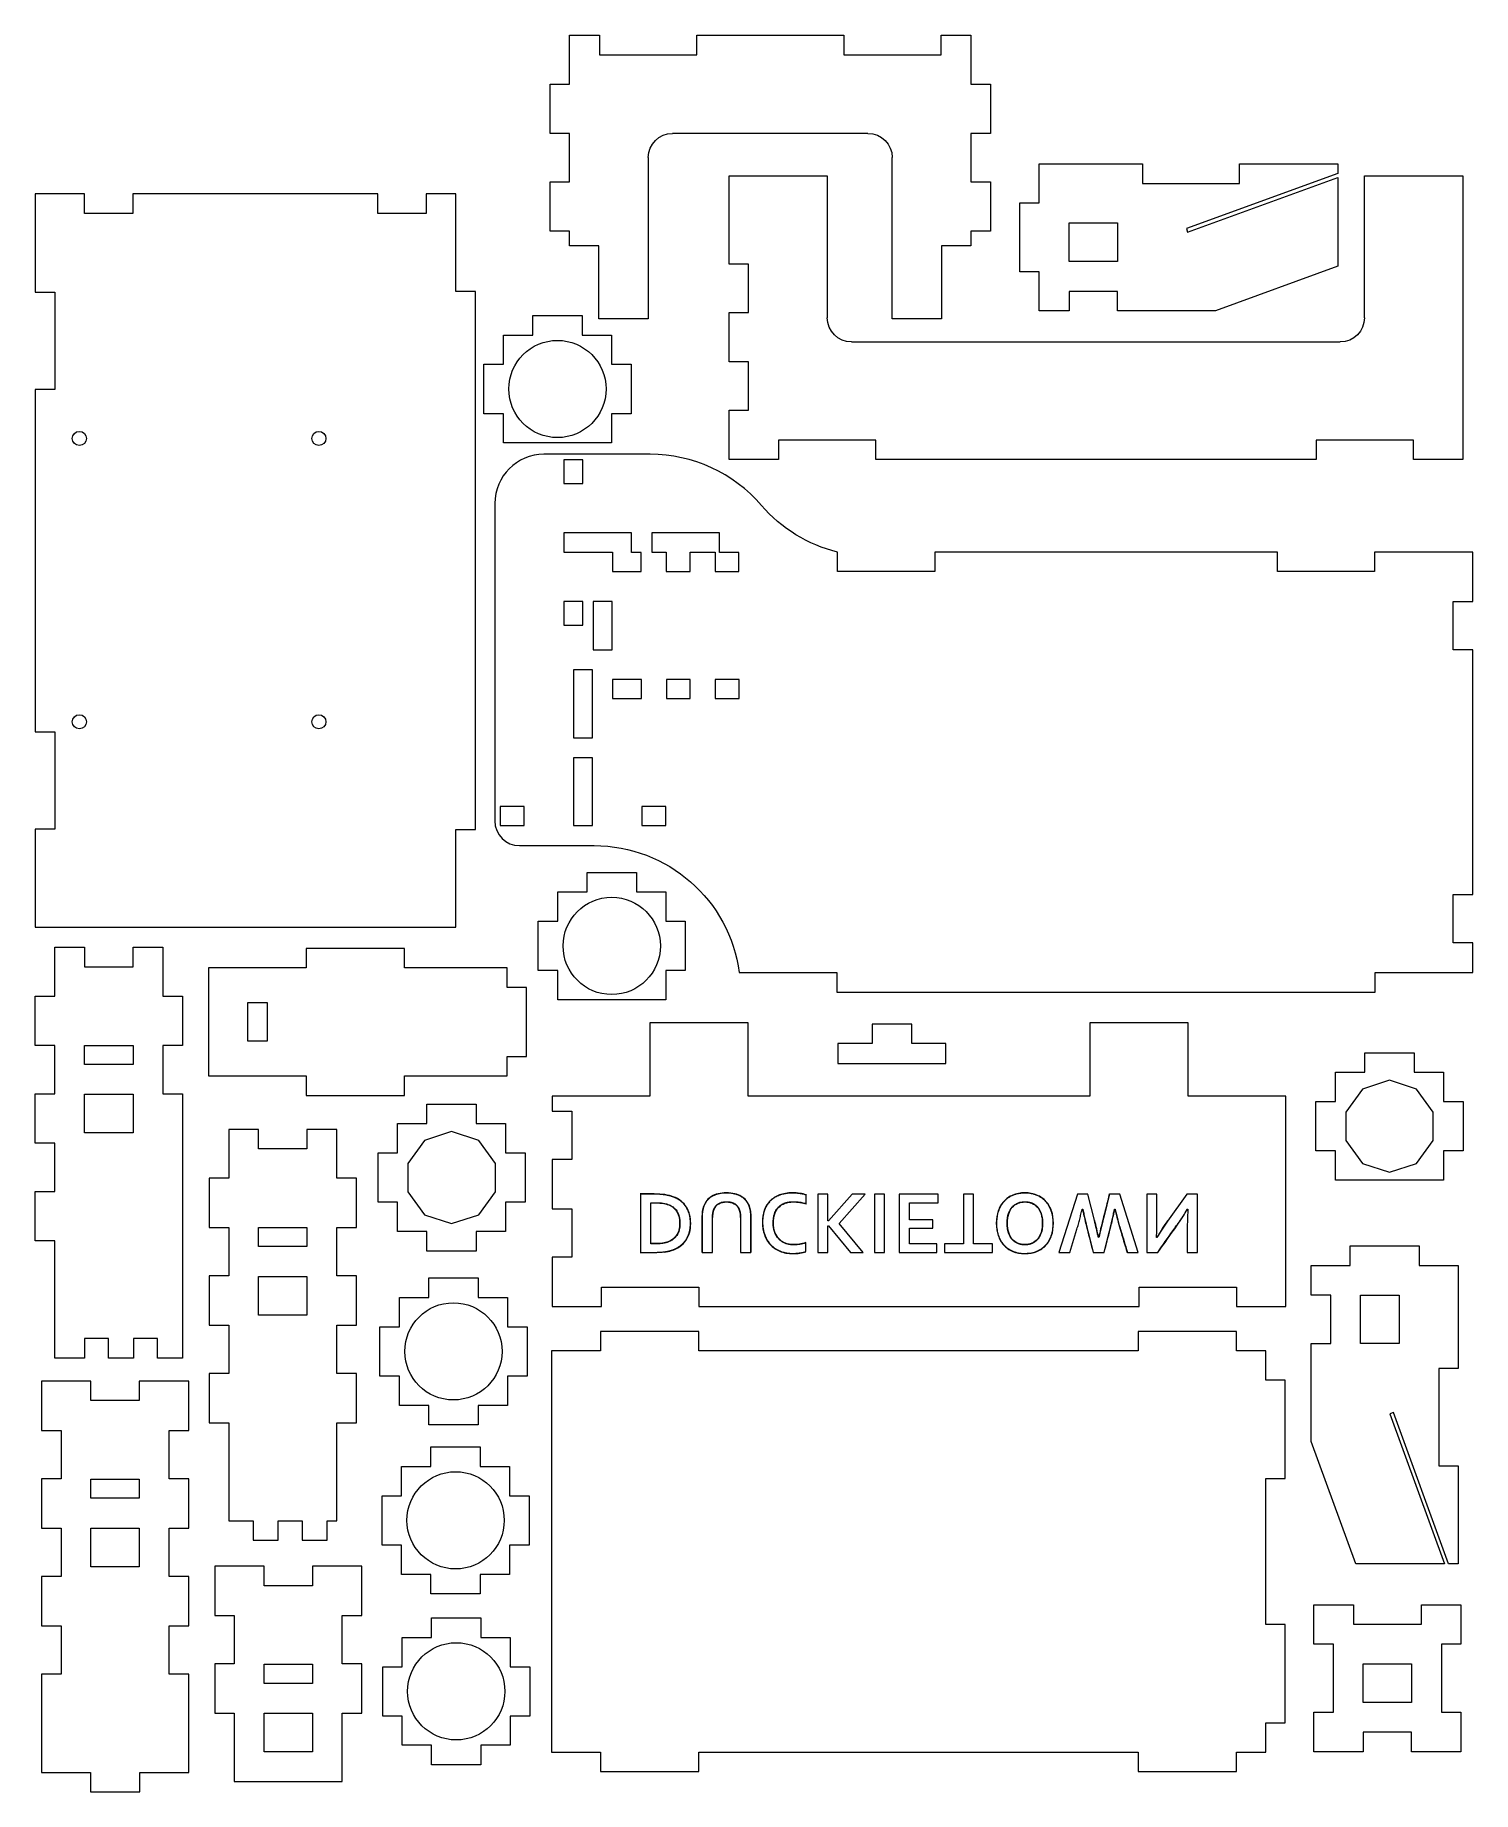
# Model space of a CAD drawing. Header units: millimetres. Extents: x -29 to 266, y -29 to 330.
import ezdxf

# ---------------------------------------------------------------- set-up
doc = ezdxf.new("R2010")
doc.units = ezdxf.units.MM
doc.layers.add('Top$1', color=7, linetype='Continuous', true_color=0xffffff)

msp = doc.modelspace()

# ---------------------------------------------------------------- linework, layer by layer
at = {"layer": 'Top$1', "color": 155, "linetype": 'Continuous', "lineweight": 18}
for p, q in [((80.76, 320.38), (80.76, 330.38)), ((80.76, 330.38), (86.86, 330.38)), ((86.86, 330.38), (86.86, 326.38)), ((106.76, 326.38), (106.76, 330.38)), ((106.76, 330.38), (136.86, 330.38)), ((136.86, 330.38), (136.86, 326.38)), ((156.76, 326.38), (156.76, 330.38)), ((156.76, 330.38), (162.86, 330.38)), ((162.86, 330.38), (162.86, 320.38)), ((86.86, 326.38), (106.76, 326.38)), ((136.86, 326.38), (156.76, 326.38)), ((76.76, 310.28), (76.76, 320.38)), ((76.76, 320.38), (80.76, 320.38)), ((162.86, 320.38), (166.86, 320.38)), ((166.86, 320.38), (166.86, 310.28)), ((80.76, 310.28), (76.76, 310.28)), ((80.76, 300.38), (80.76, 310.28)), ((141.81, 310.28), (101.81, 310.28)), ((166.86, 310.28), (162.86, 310.28)), ((162.86, 310.28), (162.86, 300.38)), ((96.86, 305.33), (96.86, 272.28)), ((146.76, 272.28), (146.76, 305.33)), ((176.85, 304.04), (197.95, 304.04)), ((176.85, 296.04), (176.85, 304.04)), ((197.95, 304.04), (197.95, 300.04)), ((217.85, 300.04), (217.85, 304.04)), ((217.85, 304.04), (237.95, 304.04)), ((237.95, 304.04), (237.95, 302.05)), ((76.76, 290.28), (76.76, 300.38)), ((76.76, 300.38), (80.76, 300.38)), ((113.39, 301.59), (133.49, 301.59)), ((113.39, 283.49), (113.39, 301.59)), ((133.49, 301.59), (133.49, 272.54)), ((162.86, 300.38), (166.86, 300.38)), ((166.86, 300.38), (166.86, 290.28)), ((197.95, 300.04), (217.85, 300.04)), ((237.95, 302.05), (206.95, 290.77)), ((207.21, 290.06), (237.95, 301.25)), ((237.95, 301.25), (237.95, 283.06)), ((243.39, 272.54), (243.39, 301.59)), ((243.39, 301.59), (263.49, 301.59)), ((263.49, 301.59), (263.49, 243.49)), ((-18.48, 297.88), (-28.58, 297.88)), ((-28.58, 297.88), (-28.58, 277.78)), ((-18.48, 293.88), (-18.48, 297.88)), ((41.52, 297.88), (-8.58, 297.88)), ((-8.58, 297.88), (-8.58, 293.88)), ((41.52, 293.88), (41.52, 297.88)), ((57.52, 297.88), (51.42, 297.88)), ((51.42, 297.88), (51.42, 293.88)), ((57.52, 277.88), (57.52, 297.88)), ((172.85, 281.94), (172.85, 296.04)), ((172.85, 296.04), (176.85, 296.04)), ((-8.58, 293.88), (-18.48, 293.88)), ((51.42, 293.88), (41.52, 293.88)), ((182.95, 291.94), (192.85, 291.94)), ((182.95, 284.04), (182.95, 291.94)), ((192.85, 291.94), (192.85, 284.04)), ((80.76, 290.28), (76.76, 290.28)), ((80.76, 287.28), (80.76, 290.28)), ((166.86, 290.28), (162.86, 290.28)), ((162.86, 290.28), (162.86, 287.28)), ((206.95, 290.77), (207.21, 290.06)), ((86.76, 287.28), (80.76, 287.28)), ((86.76, 272.28), (86.76, 287.28)), ((162.86, 287.28), (156.86, 287.28)), ((156.86, 287.28), (156.86, 272.28)), ((117.39, 283.49), (113.39, 283.49)), ((117.39, 273.59), (117.39, 283.49)), ((176.85, 281.94), (172.85, 281.94)), ((176.85, 273.94), (176.85, 281.94)), ((192.85, 284.04), (182.95, 284.04)), ((237.95, 283.06), (212.91, 273.94)), ((-28.58, 277.78), (-24.58, 277.78)), ((-24.58, 277.78), (-24.58, 257.88)), ((61.52, 277.88), (57.52, 277.88)), ((61.52, 167.78), (61.52, 277.88)), ((192.85, 277.94), (182.95, 277.94)), ((182.95, 277.94), (182.95, 273.94)), ((192.85, 273.94), (192.85, 277.94)), ((113.39, 273.59), (117.39, 273.59)), ((113.39, 263.49), (113.39, 273.59)), ((182.95, 273.94), (176.85, 273.94)), ((212.91, 273.94), (192.85, 273.94)), ((73.23, 273), (83.33, 273)), ((73.23, 269), (73.23, 273)), ((83.33, 273), (83.33, 269)), ((96.86, 272.28), (86.76, 272.28)), ((156.86, 272.28), (146.76, 272.28)), ((67.23, 269), (73.23, 269)), ((67.23, 263), (67.23, 269)), ((83.33, 269), (89.33, 269)), ((89.33, 269), (89.33, 263)), ((138.44, 267.59), (238.44, 267.59)), ((63.23, 252.9), (63.23, 263)), ((63.23, 263), (67.23, 263)), ((89.33, 263), (93.33, 263)), ((93.33, 263), (93.33, 252.9)), ((117.39, 263.49), (113.39, 263.49)), ((117.39, 253.59), (117.39, 263.49)), ((-24.58, 257.88), (-28.58, 257.88)), ((-28.58, 257.88), (-28.58, 187.78)), ((67.23, 252.9), (63.23, 252.9)), ((67.23, 246.9), (67.23, 252.9)), ((89.33, 252.9), (89.33, 246.9)), ((93.33, 252.9), (89.33, 252.9)), ((113.39, 253.59), (117.39, 253.59)), ((113.39, 243.49), (113.39, 253.59)), ((89.33, 246.9), (67.23, 246.9)), ((97.23, 244.58), (75.51, 244.58)), ((123.49, 247.49), (123.49, 243.49)), ((143.39, 247.49), (123.49, 247.49)), ((143.39, 243.49), (143.39, 247.49)), ((233.49, 247.49), (233.49, 243.49)), ((253.39, 247.49), (233.49, 247.49)), ((253.39, 243.49), (253.39, 247.49)), ((83.46, 243.48), (79.56, 243.48)), ((79.56, 243.48), (79.56, 238.58)), ((83.46, 238.58), (83.46, 243.48)), ((123.49, 243.49), (113.39, 243.49)), ((233.49, 243.49), (143.39, 243.49)), ((263.49, 243.49), (253.39, 243.49)), ((79.56, 238.58), (83.46, 238.58)), ((65.46, 234.53), (65.46, 169.53)), ((79.56, 228.48), (79.56, 224.58)), ((93.46, 228.48), (79.56, 228.48)), ((93.46, 224.48), (93.46, 228.48)), ((97.56, 228.48), (97.56, 224.58)), ((111.46, 228.48), (97.56, 228.48)), ((111.46, 224.48), (111.46, 228.48)), ((79.56, 224.58), (89.52, 224.58)), ((89.52, 224.58), (89.52, 220.58)), ((95.42, 224.48), (93.46, 224.48)), ((95.42, 220.58), (95.42, 224.48)), ((97.56, 224.58), (100.52, 224.58)), ((100.52, 224.58), (100.52, 220.58)), ((105.42, 224.58), (110.52, 224.58)), ((105.42, 220.58), (105.42, 224.58)), ((110.52, 224.58), (110.52, 220.58)), ((115.42, 224.48), (111.46, 224.48)), ((115.42, 220.58), (115.42, 224.48)), ((135.56, 220.58), (135.56, 224.57)), ((225.56, 224.58), (155.46, 224.58)), ((155.46, 224.58), (155.46, 220.58)), ((225.56, 220.58), (225.56, 224.58)), ((265.56, 224.58), (245.46, 224.58)), ((245.46, 224.58), (245.46, 220.58)), ((265.56, 214.48), (265.56, 224.58)), ((89.52, 220.58), (95.42, 220.58)), ((100.52, 220.58), (105.42, 220.58)), ((110.52, 220.58), (115.42, 220.58)), ((155.46, 220.58), (135.56, 220.58)), ((245.46, 220.58), (225.56, 220.58)), ((79.56, 214.48), (79.56, 209.58)), ((83.46, 214.48), (79.56, 214.48)), ((83.46, 209.58), (83.46, 214.48)), ((85.56, 214.48), (85.56, 204.58)), ((89.46, 214.48), (85.56, 214.48)), ((89.46, 204.58), (89.46, 214.48)), ((261.56, 204.58), (261.56, 214.48)), ((261.56, 214.48), (265.56, 214.48)), ((79.56, 209.58), (83.46, 209.58)), ((85.56, 204.58), (89.46, 204.58)), ((265.56, 204.58), (261.56, 204.58)), ((265.56, 154.48), (265.56, 204.58)), ((85.46, 200.48), (81.56, 200.48)), ((81.56, 200.48), (81.56, 186.58)), ((85.46, 186.58), (85.46, 200.48)), ((95.46, 198.48), (89.56, 198.48)), ((89.56, 198.48), (89.56, 194.58)), ((95.46, 194.58), (95.46, 198.48)), ((100.56, 198.48), (100.56, 194.58)), ((105.46, 198.48), (100.56, 198.48)), ((105.46, 194.58), (105.46, 198.48)), ((110.56, 198.48), (110.56, 194.58)), ((115.46, 198.48), (110.56, 198.48)), ((115.46, 194.58), (115.46, 198.48)), ((89.56, 194.58), (95.46, 194.58)), ((100.56, 194.58), (105.46, 194.58)), ((110.56, 194.58), (115.46, 194.58)), ((-28.58, 187.78), (-24.58, 187.78)), ((-24.58, 187.78), (-24.58, 167.88)), ((81.56, 186.58), (85.46, 186.58)), ((85.46, 182.48), (81.56, 182.48)), ((81.56, 182.48), (81.56, 168.58)), ((85.46, 168.58), (85.46, 182.48)), ((66.56, 172.48), (66.56, 168.58)), ((71.46, 172.48), (66.56, 172.48)), ((71.46, 168.58), (71.46, 172.48)), ((95.56, 172.48), (95.56, 168.58)), ((100.46, 172.48), (95.56, 172.48)), ((100.46, 168.58), (100.46, 172.48)), ((-24.58, 167.88), (-28.58, 167.88)), ((-28.58, 167.88), (-28.58, 147.78)), ((57.52, 147.78), (57.52, 167.78)), ((57.52, 167.78), (61.52, 167.78)), ((66.56, 168.58), (71.46, 168.58)), ((81.56, 168.58), (85.46, 168.58)), ((95.56, 168.58), (100.46, 168.58)), ((70.51, 164.48), (85.78, 164.48)), ((84.34, 155), (84.34, 159)), ((84.34, 159), (94.44, 159)), ((94.44, 159), (94.44, 155)), ((78.34, 149), (78.34, 155)), ((78.34, 155), (84.34, 155)), ((94.44, 155), (100.44, 155)), ((100.44, 155), (100.44, 149)), ((261.56, 154.48), (265.56, 154.48)), ((261.56, 144.58), (261.56, 154.48)), ((-28.58, 147.78), (57.52, 147.78)), ((74.34, 138.9), (74.34, 149)), ((74.34, 149), (78.34, 149)), ((100.44, 149), (104.44, 149)), ((104.44, 149), (104.44, 138.9)), ((265.56, 144.58), (261.56, 144.58)), ((265.56, 138.48), (265.56, 144.58)), ((-24.56, 133.68), (-24.56, 143.68)), ((-24.56, 143.68), (-18.46, 143.68)), ((-18.46, 143.68), (-18.46, 139.68)), ((-8.56, 139.68), (-8.56, 143.68)), ((-8.56, 143.68), (-2.46, 143.68)), ((-2.46, 143.68), (-2.46, 133.68)), ((46.96, 143.45), (26.86, 143.45)), ((26.86, 143.45), (26.86, 139.45)), ((46.96, 139.45), (46.96, 143.45)), ((-18.46, 139.68), (-8.56, 139.68)), ((26.86, 139.45), (6.86, 139.45)), ((6.86, 139.45), (6.86, 117.35)), ((67.96, 139.45), (46.96, 139.45)), ((67.96, 135.45), (67.96, 139.45)), ((78.34, 138.9), (74.34, 138.9)), ((78.34, 132.9), (78.34, 138.9)), ((100.44, 138.9), (100.44, 132.9)), ((104.44, 138.9), (100.44, 138.9)), ((115.47, 138.48), (135.46, 138.48)), ((135.46, 138.48), (135.46, 134.48)), ((245.56, 138.48), (265.56, 138.48)), ((245.56, 134.48), (245.56, 138.48)), ((-28.56, 123.58), (-28.56, 133.68)), ((-28.56, 133.68), (-24.56, 133.68)), ((-2.46, 133.68), (1.54, 133.68)), ((1.54, 133.68), (1.54, 123.58)), ((71.96, 135.45), (67.96, 135.45)), ((71.96, 121.35), (71.96, 135.45)), ((135.46, 134.48), (245.56, 134.48)), ((14.96, 124.45), (14.96, 132.35)), ((14.96, 132.35), (18.86, 132.35)), ((18.86, 132.35), (18.86, 124.45)), ((100.44, 132.9), (78.34, 132.9)), ((117.3, 128.23), (97.2, 128.23)), ((97.2, 128.23), (97.2, 113.23)), ((117.3, 113.23), (117.3, 128.23)), ((150.76, 127.97), (142.66, 127.97)), ((142.66, 127.97), (142.66, 123.97)), ((150.76, 123.97), (150.76, 127.97)), ((207.3, 128.23), (187.2, 128.23)), ((187.2, 128.23), (187.2, 113.23)), ((207.3, 113.23), (207.3, 128.23)), ((-24.56, 123.58), (-28.56, 123.58)), ((-24.56, 113.68), (-24.56, 123.58)), ((-18.46, 119.68), (-18.46, 123.58)), ((-18.46, 123.58), (-8.56, 123.58)), ((-8.56, 123.58), (-8.56, 119.68)), ((1.54, 123.58), (-2.46, 123.58)), ((-2.46, 123.58), (-2.46, 113.68)), ((18.86, 124.45), (14.96, 124.45)), ((135.66, 123.97), (135.66, 119.87)), ((142.66, 123.97), (135.66, 123.97)), ((157.76, 123.97), (150.76, 123.97)), ((157.76, 119.87), (157.76, 123.97)), ((-8.56, 119.68), (-18.46, 119.68)), ((67.96, 117.35), (67.96, 121.35)), ((67.96, 121.35), (71.96, 121.35)), ((135.66, 119.87), (157.76, 119.87)), ((243.47, 118.09), (243.47, 122.09)), ((243.47, 122.09), (253.57, 122.09)), ((253.57, 122.09), (253.57, 118.09)), ((6.86, 117.35), (26.86, 117.35)), ((26.86, 117.35), (26.86, 113.35)), ((46.96, 117.35), (67.96, 117.35)), ((46.96, 113.35), (46.96, 117.35)), ((237.47, 118.09), (243.47, 118.09)), ((237.47, 112.09), (237.47, 118.09)), ((248.52, 116.45), (242.99, 114.65)), ((254.05, 114.65), (248.52, 116.45)), ((253.57, 118.09), (259.57, 118.09)), ((259.57, 118.09), (259.57, 112.09)), ((-28.56, 103.58), (-28.56, 113.68)), ((-28.56, 113.68), (-24.56, 113.68)), ((-18.46, 105.68), (-18.46, 113.58)), ((-18.46, 113.58), (-8.56, 113.58)), ((-8.56, 113.58), (-8.56, 105.68)), ((-2.46, 113.68), (1.54, 113.68)), ((1.54, 113.68), (1.54, 59.58)), ((26.86, 113.35), (46.96, 113.35)), ((51.58, 111.59), (61.68, 111.59)), ((51.58, 107.59), (51.58, 111.59)), ((61.68, 111.59), (61.68, 107.59)), ((97.2, 113.23), (77.2, 113.23)), ((77.2, 113.23), (77.2, 110.13)), ((187.2, 113.23), (117.3, 113.23)), ((227.3, 113.23), (207.3, 113.23)), ((227.3, 70.13), (227.3, 113.23)), ((233.47, 112.09), (237.47, 112.09)), ((233.47, 101.99), (233.47, 112.09)), ((242.99, 114.65), (239.57, 109.95)), ((257.47, 109.95), (254.05, 114.65)), ((259.57, 112.09), (263.57, 112.09)), ((263.57, 112.09), (263.57, 101.99)), ((77.2, 110.13), (81.2, 110.13)), ((81.2, 110.13), (81.2, 100.23)), ((239.57, 109.95), (239.57, 104.13)), ((257.47, 104.13), (257.47, 109.95)), ((-8.56, 105.68), (-18.46, 105.68)), ((17.13, 106.4), (11.03, 106.4)), ((11.03, 106.4), (11.03, 96.4)), ((17.13, 102.4), (17.13, 106.4)), ((27.03, 106.4), (27.03, 102.4)), ((33.13, 106.4), (27.03, 106.4)), ((33.13, 96.4), (33.13, 106.4)), ((45.58, 107.59), (51.58, 107.59)), ((45.58, 101.59), (45.58, 107.59)), ((56.63, 105.95), (51.1, 104.15)), ((62.16, 104.15), (56.63, 105.95)), ((61.68, 107.59), (67.68, 107.59)), ((67.68, 107.59), (67.68, 101.59)), ((-24.56, 103.58), (-28.56, 103.58)), ((-24.56, 93.68), (-24.56, 103.58)), ((27.03, 102.4), (17.13, 102.4)), ((41.58, 91.49), (41.58, 101.59)), ((41.58, 101.59), (45.58, 101.59)), ((51.1, 104.15), (47.68, 99.45)), ((65.58, 99.45), (62.16, 104.15)), ((67.68, 101.59), (71.68, 101.59)), ((71.68, 101.59), (71.68, 91.49)), ((237.47, 101.99), (233.47, 101.99)), ((237.47, 95.99), (237.47, 101.99)), ((239.57, 104.13), (242.99, 99.43)), ((254.05, 99.43), (257.47, 104.13)), ((259.57, 101.99), (259.57, 95.99)), ((263.57, 101.99), (259.57, 101.99)), ((47.68, 99.45), (47.68, 93.63)), ((65.58, 93.63), (65.58, 99.45)), ((81.2, 100.23), (77.2, 100.23)), ((77.2, 100.23), (77.2, 90.13)), ((242.99, 99.43), (248.52, 97.63)), ((248.52, 97.63), (254.05, 99.43)), ((-28.56, 83.58), (-28.56, 93.68)), ((-28.56, 93.68), (-24.56, 93.68)), ((11.03, 96.4), (7.03, 96.4)), ((7.03, 96.4), (7.03, 86.3)), ((37.13, 96.4), (33.13, 96.4)), ((37.13, 86.3), (37.13, 96.4)), ((47.68, 93.63), (51.1, 88.93)), ((62.16, 88.93), (65.58, 93.63)), ((259.57, 95.99), (237.47, 95.99)), ((45.58, 91.49), (41.58, 91.49)), ((45.58, 85.49), (45.58, 91.49)), ((67.68, 91.49), (67.68, 85.49)), ((71.68, 91.49), (67.68, 91.49)), ((77.2, 90.13), (81.2, 90.13)), ((81.2, 90.13), (81.2, 80.23)), ((95.27, 93.13), (95.27, 81.23)), ((97.37, 82.97), (97.37, 91.39)), ((129.18, 91.2), (129.18, 92.98)), ((131.52, 93.13), (131.52, 81.23)), ((133.62, 93.13), (131.52, 93.13)), ((133.62, 87.71), (133.62, 93.13)), ((138.58, 93.13), (133.73, 87.71)), ((135.89, 87.13), (141.26, 93.13)), ((141.26, 93.13), (138.58, 93.13)), ((143.12, 93.13), (143.12, 81.23)), ((145.22, 93.13), (143.12, 93.13)), ((145.22, 81.23), (145.22, 93.13)), ((148.19, 93.13), (148.19, 81.23)), ((156.19, 93.13), (148.19, 93.13)), ((150.29, 91.39), (156.19, 91.39)), ((150.29, 87.91), (150.29, 91.39)), ((156.19, 91.39), (156.19, 93.13)), ((163.42, 93.13), (161.33, 93.13)), ((161.33, 93.13), (161.33, 82.97)), ((163.42, 82.97), (163.42, 93.13)), ((184.68, 93.13), (180.89, 81.23)), ((186.79, 93.13), (184.68, 93.13)), ((185.63, 90.08), (185.76, 90.08)), ((188.12, 87.79), (186.79, 93.13)), ((193.34, 93.13), (191.22, 93.13)), ((192.25, 90.08), (192.38, 90.08)), ((197.12, 81.23), (193.34, 93.13)), ((198.85, 93.13), (198.85, 81.23)), ((200.94, 93.13), (198.85, 93.13)), ((207.01, 93.13), (203.12, 87.63)), ((209.24, 93.13), (207.01, 93.13)), ((207.12, 90.07), (207.25, 90.07)), ((209.24, 81.23), (209.24, 93.13)), ((51.1, 88.93), (56.63, 87.13)), ((56.63, 87.13), (62.16, 88.93)), ((133.73, 87.71), (133.62, 87.71)), ((133.62, 86.69), (133.73, 86.69)), ((133.62, 81.23), (133.62, 86.69)), ((133.73, 86.69), (138.25, 81.23)), ((140.85, 81.23), (135.89, 87.13)), ((155.08, 87.91), (150.29, 87.91)), ((155.08, 86.18), (155.08, 87.91)), ((-24.56, 83.58), (-28.56, 83.58)), ((-24.56, 59.58), (-24.56, 83.58)), ((7.03, 86.3), (11.03, 86.3)), ((11.03, 86.3), (11.03, 76.4)), ((17.13, 82.4), (17.13, 86.3)), ((17.13, 86.3), (27.03, 86.3)), ((27.03, 86.3), (27.03, 82.4)), ((33.13, 76.4), (33.13, 86.3)), ((33.13, 86.3), (37.13, 86.3)), ((51.58, 85.49), (45.58, 85.49)), ((51.58, 81.49), (51.58, 85.49)), ((61.68, 85.49), (61.68, 81.49)), ((67.68, 85.49), (61.68, 85.49)), ((129.07, 81.39), (129.07, 83.15)), ((150.29, 86.18), (155.08, 86.18)), ((150.29, 82.97), (150.29, 86.18)), ((155.87, 82.97), (150.29, 82.97)), ((155.87, 81.23), (155.87, 82.97)), ((157.45, 82.97), (157.45, 81.23)), ((161.33, 82.97), (157.45, 82.97)), ((167.29, 82.97), (163.42, 82.97)), ((167.29, 81.23), (167.29, 82.97)), ((183.13, 81.23), (184.56, 85.98)), ((189.07, 84.29), (188.94, 84.29)), ((200.97, 84.28), (200.83, 84.28)), ((27.03, 82.4), (17.13, 82.4)), ((61.68, 81.49), (51.58, 81.49)), ((81.2, 80.23), (77.2, 80.23)), ((77.2, 80.23), (77.2, 70.13)), ((107.88, 81.23), (109.98, 81.23)), ((115.76, 81.23), (117.86, 81.23)), ((131.52, 81.23), (133.62, 81.23)), ((138.25, 81.23), (140.85, 81.23)), ((143.12, 81.23), (145.22, 81.23)), ((148.19, 81.23), (155.87, 81.23)), ((157.45, 81.23), (167.29, 81.23)), ((180.89, 81.23), (183.13, 81.23)), ((187.91, 81.23), (190.1, 81.23)), ((194.88, 81.23), (197.12, 81.23)), ((198.85, 81.23), (201.08, 81.23)), ((207.14, 81.23), (209.24, 81.23)), ((240.48, 82.54), (254.58, 82.54)), ((240.48, 78.54), (240.48, 82.54)), ((254.58, 82.54), (254.58, 78.54)), ((7.03, 76.4), (7.03, 66.3)), ((11.03, 76.4), (7.03, 76.4)), ((17.13, 68.4), (17.13, 76.3)), ((17.13, 76.3), (27.03, 76.3)), ((27.03, 76.3), (27.03, 68.4)), ((37.13, 76.4), (33.13, 76.4)), ((37.13, 66.3), (37.13, 76.4)), ((51.95, 76.01), (62.05, 76.01)), ((51.95, 72.01), (51.95, 76.01)), ((62.05, 76.01), (62.05, 72.01)), ((232.48, 78.54), (240.48, 78.54)), ((232.48, 72.44), (232.48, 78.54)), ((254.58, 78.54), (262.58, 78.54)), ((262.58, 78.54), (262.58, 57.44)), ((45.95, 72.01), (51.95, 72.01)), ((45.95, 66.01), (45.95, 72.01)), ((62.05, 72.01), (68.05, 72.01)), ((68.05, 72.01), (68.05, 66.01)), ((87.3, 70.13), (87.3, 74.13)), ((87.3, 74.13), (107.2, 74.13)), ((107.2, 74.13), (107.2, 70.13)), ((197.3, 70.13), (197.3, 74.13)), ((197.3, 74.13), (217.2, 74.13)), ((217.2, 74.13), (217.2, 70.13)), ((236.48, 72.44), (232.48, 72.44)), ((236.48, 62.54), (236.48, 72.44)), ((242.58, 72.44), (250.48, 72.44)), ((242.58, 62.54), (242.58, 72.44)), ((250.48, 72.44), (250.48, 62.54)), ((27.03, 68.4), (17.13, 68.4)), ((77.2, 70.13), (87.3, 70.13)), ((107.2, 70.13), (197.3, 70.13)), ((217.2, 70.13), (227.3, 70.13)), ((7.03, 66.3), (11.03, 66.3)), ((11.03, 66.3), (11.03, 56.4)), ((33.13, 56.4), (33.13, 66.3)), ((33.13, 66.3), (37.13, 66.3)), ((41.95, 55.91), (41.95, 66.01)), ((41.95, 66.01), (45.95, 66.01)), ((68.05, 66.01), (72.05, 66.01)), ((72.05, 66.01), (72.05, 55.91)), ((107.18, 65.05), (87.08, 65.05)), ((87.08, 65.05), (87.08, 61.05)), ((107.18, 61.05), (107.18, 65.05)), ((217.18, 65.05), (197.08, 65.05)), ((197.08, 65.05), (197.08, 61.05)), ((217.18, 61.05), (217.18, 65.05)), ((-13.56, 63.58), (-18.46, 63.58)), ((-18.46, 63.58), (-18.46, 59.58)), ((-13.56, 59.58), (-13.56, 63.58)), ((-3.56, 63.58), (-8.46, 63.58)), ((-8.46, 63.58), (-8.46, 59.58)), ((-3.56, 59.58), (-3.56, 63.58)), ((232.48, 62.54), (236.48, 62.54)), ((232.48, 42.48), (232.48, 62.54)), ((250.48, 62.54), (242.58, 62.54)), ((-18.46, 59.58), (-24.56, 59.58)), ((-8.46, 59.58), (-13.56, 59.58)), ((1.54, 59.58), (-3.56, 59.58)), ((77.08, 61.05), (77.08, -21.05)), ((87.08, 61.05), (77.08, 61.05)), ((197.08, 61.05), (107.18, 61.05)), ((223.18, 61.05), (217.18, 61.05)), ((223.18, 55.05), (223.18, 61.05)), ((-17.17, 54.89), (-27.27, 54.89)), ((-27.27, 54.89), (-27.27, 44.79)), ((-17.17, 50.89), (-17.17, 54.89)), ((2.83, 54.89), (-7.27, 54.89)), ((-7.27, 54.89), (-7.27, 50.89)), ((2.83, 44.79), (2.83, 54.89)), ((11.03, 56.4), (7.03, 56.4)), ((7.03, 56.4), (7.03, 46.3)), ((37.13, 56.4), (33.13, 56.4)), ((37.13, 46.3), (37.13, 56.4)), ((45.95, 55.91), (41.95, 55.91)), ((45.95, 49.91), (45.95, 55.91)), ((72.05, 55.91), (68.05, 55.91)), ((68.05, 55.91), (68.05, 49.91)), ((227.18, 55.05), (223.18, 55.05)), ((227.18, 34.95), (227.18, 55.05)), ((258.58, 57.44), (258.58, 37.54)), ((262.58, 57.44), (258.58, 57.44)), ((-7.27, 50.89), (-17.17, 50.89)), ((51.95, 49.91), (45.95, 49.91)), ((51.95, 45.91), (51.95, 49.91)), ((68.05, 49.91), (62.05, 49.91)), ((62.05, 49.91), (62.05, 45.91)), ((249.31, 48.44), (248.6, 48.18)), ((248.6, 48.18), (259.79, 17.44)), ((260.59, 17.44), (249.31, 48.44)), ((-27.27, 44.79), (-23.27, 44.79)), ((-23.27, 44.79), (-23.27, 34.89)), ((-1.17, 34.89), (-1.17, 44.79)), ((-1.17, 44.79), (2.83, 44.79)), ((7.03, 46.3), (11.03, 46.3)), ((11.03, 46.3), (11.03, 26.3)), ((33.13, 26.3), (33.13, 46.3)), ((33.13, 46.3), (37.13, 46.3)), ((62.05, 45.91), (51.95, 45.91)), ((52.39, 41.42), (62.49, 41.42)), ((52.39, 37.42), (52.39, 41.42)), ((62.49, 41.42), (62.49, 37.42)), ((241.59, 17.44), (232.48, 42.48)), ((46.39, 37.42), (52.39, 37.42)), ((46.39, 31.42), (46.39, 37.42)), ((62.49, 37.42), (68.49, 37.42)), ((68.49, 37.42), (68.49, 31.42)), ((258.58, 37.54), (262.58, 37.54)), ((262.58, 37.54), (262.58, 17.44)), ((-23.27, 34.89), (-27.27, 34.89)), ((-27.27, 34.89), (-27.27, 24.79)), ((-17.17, 30.89), (-17.17, 34.79)), ((-17.17, 34.79), (-7.27, 34.79)), ((-7.27, 34.79), (-7.27, 30.89)), ((2.83, 34.89), (-1.17, 34.89)), ((2.83, 24.79), (2.83, 34.89)), ((223.18, 5.05), (223.18, 34.95)), ((223.18, 34.95), (227.18, 34.95)), ((-7.27, 30.89), (-17.17, 30.89)), ((42.39, 31.42), (46.39, 31.42)), ((42.39, 21.32), (42.39, 31.42)), ((68.49, 31.42), (72.49, 31.42)), ((72.49, 31.42), (72.49, 21.32)), ((11.03, 26.3), (16.03, 26.3)), ((16.03, 26.3), (16.03, 22.3)), ((21.13, 22.3), (21.13, 26.3)), ((21.13, 26.3), (26.03, 26.3)), ((26.03, 26.3), (26.03, 22.3)), ((31.13, 22.3), (31.13, 26.3)), ((31.13, 26.3), (33.13, 26.3)), ((-27.27, 24.79), (-23.27, 24.79)), ((-23.27, 24.79), (-23.27, 14.89)), ((-17.17, 16.89), (-17.17, 24.79)), ((-17.17, 24.79), (-7.27, 24.79)), ((-7.27, 24.79), (-7.27, 16.89)), ((-1.17, 14.89), (-1.17, 24.79)), ((-1.17, 24.79), (2.83, 24.79)), ((16.03, 22.3), (21.13, 22.3)), ((26.03, 22.3), (31.13, 22.3)), ((46.39, 21.32), (42.39, 21.32)), ((46.39, 15.32), (46.39, 21.32)), ((68.49, 21.32), (68.49, 15.32)), ((72.49, 21.32), (68.49, 21.32)), ((-23.27, 14.89), (-27.27, 14.89)), ((-27.27, 14.89), (-27.27, 4.79)), ((-7.27, 16.89), (-17.17, 16.89)), ((2.83, 14.89), (-1.17, 14.89)), ((2.83, 4.79), (2.83, 14.89)), ((18.26, 17), (8.16, 17)), ((8.16, 17), (8.16, 6.9)), ((18.26, 13), (18.26, 17)), ((38.26, 17), (28.16, 17)), ((28.16, 17), (28.16, 13)), ((38.26, 6.9), (38.26, 17)), ((52.39, 15.32), (46.39, 15.32)), ((52.39, 11.32), (52.39, 15.32)), ((68.49, 15.32), (62.49, 15.32)), ((62.49, 15.32), (62.49, 11.32)), ((259.79, 17.44), (241.59, 17.44)), ((262.58, 17.44), (260.59, 17.44)), ((28.16, 13), (18.26, 13)), ((62.49, 11.32), (52.39, 11.32)), ((233.03, 9.11), (241.13, 9.11)), ((233.03, 1.01), (233.03, 9.11)), ((241.13, 9.11), (241.13, 5.11)), ((255.03, 5.11), (255.03, 9.11)), ((255.03, 9.11), (263.13, 9.11)), ((263.13, 9.11), (263.13, 1.01)), ((-27.27, 4.79), (-23.27, 4.79)), ((-23.27, 4.79), (-23.27, -5.11)), ((-1.17, -5.11), (-1.17, 4.79)), ((-1.17, 4.79), (2.83, 4.79)), ((8.16, 6.9), (12.16, 6.9)), ((12.16, 6.9), (12.16, -3)), ((34.26, -3), (34.26, 6.9)), ((34.26, 6.9), (38.26, 6.9)), ((52.52, 2.42), (52.52, 6.42)), ((52.52, 6.42), (62.62, 6.42)), ((62.62, 6.42), (62.62, 2.42)), ((227.18, 5.05), (223.18, 5.05)), ((227.18, -15.05), (227.18, 5.05)), ((241.13, 5.11), (255.03, 5.11)), ((46.52, -3.58), (46.52, 2.42)), ((46.52, 2.42), (52.52, 2.42)), ((62.62, 2.42), (68.62, 2.42)), ((68.62, 2.42), (68.62, -3.58)), ((237.03, 1.01), (233.03, 1.01)), ((237.03, -12.89), (237.03, 1.01)), ((263.13, 1.01), (259.13, 1.01)), ((259.13, 1.01), (259.13, -12.89)), ((8.16, -3), (8.16, -13.1)), ((12.16, -3), (8.16, -3)), ((18.26, -7), (18.26, -3.1)), ((18.26, -3.1), (28.16, -3.1)), ((28.16, -3.1), (28.16, -7)), ((38.26, -3), (34.26, -3)), ((38.26, -13.1), (38.26, -3)), ((42.52, -13.68), (42.52, -3.58)), ((42.52, -3.58), (46.52, -3.58)), ((68.62, -3.58), (72.62, -3.58)), ((72.62, -3.58), (72.62, -13.68)), ((243.13, -2.99), (253.03, -2.99)), ((243.13, -10.89), (243.13, -2.99)), ((253.03, -2.99), (253.03, -10.89)), ((-23.27, -5.11), (-27.27, -5.11)), ((-27.27, -5.11), (-27.27, -25.21)), ((2.83, -5.11), (-1.17, -5.11)), ((2.83, -25.21), (2.83, -5.11)), ((28.16, -7), (18.26, -7)), ((8.16, -13.1), (12.16, -13.1)), ((12.16, -13.1), (12.16, -27.1)), ((18.26, -21), (18.26, -13.1)), ((18.26, -13.1), (28.16, -13.1)), ((28.16, -13.1), (28.16, -21)), ((34.26, -13.1), (38.26, -13.1)), ((34.26, -27.1), (34.26, -13.1)), ((46.52, -13.68), (42.52, -13.68)), ((46.52, -19.68), (46.52, -13.68)), ((68.62, -13.68), (68.62, -19.68)), ((72.62, -13.68), (68.62, -13.68)), ((233.03, -20.99), (233.03, -12.89)), ((233.03, -12.89), (237.03, -12.89)), ((253.03, -10.89), (243.13, -10.89)), ((259.13, -12.89), (263.13, -12.89)), ((263.13, -12.89), (263.13, -20.99)), ((223.18, -21.05), (223.18, -15.05)), ((223.18, -15.05), (227.18, -15.05)), ((253.03, -16.99), (243.13, -16.99)), ((243.13, -16.99), (243.13, -20.99)), ((253.03, -20.99), (253.03, -16.99)), ((28.16, -21), (18.26, -21)), ((52.52, -19.68), (46.52, -19.68)), ((52.52, -23.68), (52.52, -19.68)), ((68.62, -19.68), (62.62, -19.68)), ((62.62, -19.68), (62.62, -23.68)), ((77.08, -21.05), (87.08, -21.05)), ((87.08, -21.05), (87.08, -25.05)), ((107.18, -25.05), (107.18, -21.05)), ((107.18, -21.05), (197.08, -21.05)), ((197.08, -21.05), (197.08, -25.05)), ((217.18, -25.05), (217.18, -21.05)), ((217.18, -21.05), (223.18, -21.05)), ((243.13, -20.99), (233.03, -20.99)), ((263.13, -20.99), (253.03, -20.99)), ((62.62, -23.68), (52.52, -23.68)), ((87.08, -25.05), (107.18, -25.05)), ((197.08, -25.05), (217.18, -25.05)), ((-27.27, -25.21), (-17.27, -25.21)), ((-17.27, -25.21), (-17.27, -29.21)), ((-7.17, -29.21), (-7.17, -25.21)), ((-7.17, -25.21), (2.83, -25.21)), ((12.16, -27.1), (34.26, -27.1)), ((-17.27, -29.21), (-7.17, -29.21))]:
    msp.add_line(p, q, dxfattribs=at)
for centre, radius in [((78.28, 257.95), 9.95), ((-19.53, 247.83), 1.45), ((29.47, 247.83), 1.45), ((-19.53, 189.83), 1.45), ((29.47, 189.83), 1.45), ((89.39, 143.95), 9.95), ((57, 60.96), 9.95), ((57.44, 26.37), 9.95), ((57.57, -8.63), 9.95)]:
    msp.add_circle(centre, radius, dxfattribs=at)
at = {"layer": 'Top$1', "color": 155, "linetype": 'Continuous', "lineweight": 18, "extrusion": (0, 0, -1)}
for centre, radius, start, end in [((-101.81, 305.33), 4.95, 0, 90), ((-141.81, 305.33), 4.95, 90, 180), ((-138.44, 272.54), 4.95, 270, 0), ((-238.44, 272.54), 4.95, 180, 270), ((-142.72, 253.65), 29.95, 283.827, 319.3058), ((-85.78, 134.53), 29.95, 90, 172.4214)]:
    msp.add_arc(centre, radius, start, end, dxfattribs=at)
at = {"layer": 'Top$1', "color": 155, "linetype": 'Continuous', "lineweight": 18}
for centre, radius, start, end in [((75.51, 234.53), 10.05, 90, 180), ((97.23, 214.53), 30.05, 40.6942, 90), ((70.51, 169.53), 5.05, 180, 270)]:
    msp.add_arc(centre, radius, start, end, dxfattribs=at)
for points, knots in [([(101.6, 81.61), (102.24, 81.81), (102.81, 82.08), (103.79, 82.78), (104.2, 83.18), (104.86, 84.13), (105.12, 84.66), (105.46, 85.82), (105.54, 86.46), (105.54, 87.78), (105.47, 88.39), (105.18, 89.52), (104.96, 90.03), (104.38, 90.97), (104.01, 91.38), (103.12, 92.09), (102.59, 92.38), (101.47, 92.8), (100.9, 92.94), (99.61, 93.14), (98.88, 93.18), (97.12, 93.18), (96.17, 93.18), (95.22, 93.18)], [0, 0, 0, 0, 0.096874, 0.096874, 0.193749, 0.193749, 0.290761, 0.290761, 0.387623, 0.387623, 0.479236, 0.479236, 0.570979, 0.570979, 0.662722, 0.662722, 0.755229, 0.755229, 0.832215, 0.832215, 0.909259, 0.909259, 1, 1, 1, 1]), ([(101.59, 81.65), (101.8, 81.72), (102, 81.8), (102.4, 81.97), (102.6, 82.06), (102.88, 82.22), (102.98, 82.28), (103.16, 82.39), (103.25, 82.46), (103.39, 82.55), (103.43, 82.59), (103.52, 82.65), (103.65, 82.76), (103.77, 82.87), (104, 83.09), (104.15, 83.25), (104.36, 83.5), (104.42, 83.59), (104.55, 83.76), (104.61, 83.86), (104.68, 83.97), (104.69, 84), (104.72, 84.04), (104.76, 84.12), (104.86, 84.28), (104.93, 84.43), (105.06, 84.73), (105.14, 84.93), (105.24, 85.25), (105.27, 85.35), (105.31, 85.51), (105.32, 85.57), (105.34, 85.67), (105.36, 85.73), (105.41, 86), (105.44, 86.21), (105.48, 86.65), (105.49, 86.86), (105.49, 87.19), (105.49, 87.3), (105.49, 87.52), (105.48, 87.62), (105.47, 87.79), (105.46, 87.84), (105.45, 87.95), (105.45, 88.01), (105.43, 88.17), (105.4, 88.39), (105.36, 88.6), (105.31, 88.81), (105.29, 88.92), (105.2, 89.23), (105.13, 89.44), (105.03, 89.7), (105.01, 89.75), (104.97, 89.85), (104.94, 89.9), (104.87, 90.05), (104.8, 90.19), (104.71, 90.33), (104.66, 90.43), (104.63, 90.47), (104.54, 90.61), (104.42, 90.79), (104.25, 91), (104.14, 91.13), (104.06, 91.21), (104.03, 91.25), (103.91, 91.37), (103.83, 91.44), (103.71, 91.55), (103.67, 91.59), (103.58, 91.66), (103.54, 91.69), (103.32, 91.86), (103.1, 92.01), (102.86, 92.15), (102.76, 92.2), (102.72, 92.22), (102.57, 92.3), (102.37, 92.4), (102.17, 92.48), (102.02, 92.54), (101.97, 92.56), (101.86, 92.6), (101.81, 92.62), (101.56, 92.7), (101.35, 92.76), (100.92, 92.87), (100.71, 92.91), (100.38, 92.97), (100.28, 92.98), (100.06, 93.02), (99.95, 93.03), (99.62, 93.07), (99.41, 93.08), (98.97, 93.11), (98.76, 93.12), (98.43, 93.13), (98.32, 93.13), (98.16, 93.13), (98.1, 93.13), (97.99, 93.13), (97.07, 93.13), (96.14, 93.13), (95.27, 93.13)], [0, 0, 0, 0, 0.03125, 0.03125, 0.0625, 0.0625, 0.078125, 0.078125, 0.09375, 0.09375, 0.101562, 0.101562, 0.109375, 0.125, 0.125, 0.15625, 0.15625, 0.171875, 0.171875, 0.1875, 0.1875, 0.191406, 0.191406, 0.195312, 0.203125, 0.21875, 0.21875, 0.25, 0.25, 0.265625, 0.265625, 0.273437, 0.273437, 0.28125, 0.28125, 0.3125, 0.3125, 0.34375, 0.34375, 0.359375, 0.359375, 0.375, 0.375, 0.382812, 0.382812, 0.390625, 0.390625, 0.40625, 0.421875, 0.421875, 0.4375, 0.4375, 0.46875, 0.46875, 0.476562, 0.476562, 0.484375, 0.484375, 0.5, 0.507812, 0.507812, 0.515625, 0.515625, 0.53125, 0.546875, 0.554687, 0.554687, 0.5625, 0.5625, 0.578125, 0.578125, 0.585937, 0.585937, 0.59375, 0.59375, 0.625, 0.632812, 0.632812, 0.640625, 0.640625, 0.65625, 0.671875, 0.671875, 0.679687, 0.679687, 0.6875, 0.6875, 0.71875, 0.71875, 0.75, 0.75, 0.765625, 0.765625, 0.78125, 0.78125, 0.8125, 0.8125, 0.84375, 0.84375, 0.859375, 0.859375, 0.867187, 0.867187, 0.875, 1, 1, 1, 1]), ([(97.37, 91.39), (97.54, 91.39), (97.79, 91.39), (98.09, 91.39), (98.22, 91.39), (98.3, 91.39), (98.34, 91.39), (98.55, 91.39), (98.72, 91.39), (99.06, 91.37), (99.23, 91.36), (99.48, 91.34), (99.57, 91.33), (99.74, 91.31), (99.82, 91.3), (100.07, 91.26), (100.24, 91.23), (100.57, 91.15), (100.73, 91.11), (101.05, 91), (101.2, 90.93), (101.36, 90.86)], [0, 0, 0, 0, 0.125, 0.1875, 0.21875, 0.21875, 0.25, 0.25, 0.375, 0.375, 0.5, 0.5, 0.5625, 0.5625, 0.625, 0.625, 0.75, 0.75, 0.875, 0.875, 1, 1, 1, 1]), ([(97.42, 91.34), (97.72, 91.34), (98.02, 91.34), (99.61, 91.34), (100.61, 91.17), (101.34, 90.81)], [0, 0, 0, 0, 0.190106, 0.190106, 1, 1, 1, 1]), ([(101.34, 90.81), (101.97, 90.5), (102.46, 90.04), (103.12, 88.83), (103.28, 88.06), (103.28, 86.63), (103.23, 86.19), (103.01, 85.4), (102.86, 85.05), (102.65, 84.74)], [0, 0, 0, 0, 0.328464, 0.328464, 0.658342, 0.658342, 0.829171, 0.829171, 1, 1, 1, 1]), ([(101.36, 90.86), (101.49, 90.79), (101.62, 90.72), (101.86, 90.56), (101.98, 90.48), (102.14, 90.33), (102.2, 90.28), (102.28, 90.21), (102.3, 90.18), (102.35, 90.13), (102.48, 89.99), (102.59, 89.85), (102.71, 89.67), (102.75, 89.6), (102.82, 89.48), (102.86, 89.41), (102.91, 89.32), (102.92, 89.28), (102.95, 89.22), (103, 89.11), (103.04, 89.01), (103.11, 88.81), (103.15, 88.67), (103.22, 88.38), (103.24, 88.24), (103.27, 88.06), (103.28, 88.02), (103.28, 87.95), (103.29, 87.91), (103.3, 87.8), (103.31, 87.73), (103.32, 87.51), (103.33, 87.37), (103.33, 87.15), (103.33, 87.08), (103.33, 86.93), (103.33, 86.86), (103.32, 86.64), (103.3, 86.5), (103.27, 86.21), (103.24, 86.07), (103.2, 85.89), (103.19, 85.85), (103.17, 85.78), (103.16, 85.75), (103.13, 85.64), (103.11, 85.57), (103.03, 85.36), (102.98, 85.23), (102.85, 84.96), (102.78, 84.84), (102.7, 84.71)], [0, 0, 0, 0, 0.0625, 0.0625, 0.125, 0.125, 0.15625, 0.15625, 0.171875, 0.171875, 0.1875, 0.25, 0.25, 0.28125, 0.28125, 0.3125, 0.3125, 0.328125, 0.328125, 0.34375, 0.375, 0.375, 0.4375, 0.4375, 0.5, 0.5, 0.515625, 0.515625, 0.53125, 0.53125, 0.5625, 0.5625, 0.625, 0.625, 0.65625, 0.65625, 0.6875, 0.6875, 0.75, 0.75, 0.8125, 0.8125, 0.828125, 0.828125, 0.84375, 0.84375, 0.875, 0.875, 0.9375, 0.9375, 1, 1, 1, 1]), ([(109.82, 92.69), (109.44, 92.46), (109.11, 92.18), (108.57, 91.52), (108.36, 91.14), (108.07, 90.39), (107.97, 90.02), (107.86, 89.21), (107.83, 88.75), (107.83, 85.89), (107.83, 83.54), (107.83, 81.18)], [0, 0, 0, 0, 0.13772, 0.13772, 0.2746, 0.2746, 0.383374, 0.383374, 0.492148, 0.492148, 1, 1, 1, 1]), ([(109.84, 92.65), (109.63, 92.52), (109.42, 92.37), (109.15, 92.11), (109.06, 92.02), (108.95, 91.91), (108.93, 91.88), (108.89, 91.83), (108.87, 91.81), (108.81, 91.73), (108.77, 91.68), (108.59, 91.43), (108.47, 91.21), (108.33, 90.92), (108.31, 90.86), (108.26, 90.75), (108.24, 90.69), (108.17, 90.51), (108.13, 90.39), (108.07, 90.15), (108.04, 90.03), (108, 89.84), (107.99, 89.78), (107.97, 89.66), (107.96, 89.6), (107.94, 89.41), (107.92, 89.28), (107.91, 89.1), (107.9, 89.03), (107.89, 88.91), (107.89, 88.84), (107.88, 88.66), (107.88, 88.53), (107.88, 88.37), (107.88, 88.34), (107.88, 88.28), (107.88, 88.25), (107.88, 88.15), (107.88, 87.84), (107.88, 85.51), (107.88, 83.25), (107.88, 81.23)], [0, 0, 0, 0, 0.0625, 0.0625, 0.09375, 0.09375, 0.101562, 0.101562, 0.109375, 0.109375, 0.125, 0.125, 0.1875, 0.1875, 0.203125, 0.203125, 0.21875, 0.21875, 0.25, 0.25, 0.28125, 0.28125, 0.296875, 0.296875, 0.3125, 0.3125, 0.34375, 0.34375, 0.359375, 0.359375, 0.375, 0.375, 0.40625, 0.40625, 0.414062, 0.414062, 0.421875, 0.421875, 0.4375, 0.5, 1, 1, 1, 1]), ([(111.16, 93.17), (111.04, 93.15), (110.93, 93.11), (110.7, 93.04), (110.59, 93.01), (110.43, 92.94), (110.37, 92.92), (110.26, 92.87), (110.21, 92.85), (110.05, 92.77), (109.94, 92.71), (109.84, 92.65)], [0, 0, 0, 0, 0.25, 0.25, 0.5, 0.5, 0.625, 0.625, 0.75, 0.75, 1, 1, 1, 1]), ([(109.98, 81.23), (109.98, 83.25), (109.98, 85.52), (109.98, 87.78), (109.98, 88.07), (109.98, 88.1), (109.98, 88.16), (109.98, 88.26), (109.98, 88.35), (109.99, 88.54), (109.99, 88.67), (110.01, 88.86), (110.02, 88.92), (110.03, 89.04), (110.04, 89.11), (110.07, 89.29), (110.09, 89.42), (110.13, 89.6), (110.15, 89.66), (110.18, 89.78), (110.2, 89.84), (110.23, 89.93), (110.24, 89.96), (110.26, 90.02), (110.28, 90.05), (110.32, 90.14), (110.34, 90.2), (110.43, 90.36), (110.49, 90.47), (110.58, 90.6), (110.6, 90.63), (110.64, 90.68), (110.66, 90.7), (110.72, 90.77), (110.76, 90.82), (110.9, 90.96), (110.99, 91.04), (111.12, 91.13), (111.15, 91.15), (111.2, 91.18), (111.23, 91.2), (111.28, 91.23), (111.31, 91.24), (111.37, 91.27), (111.51, 91.34), (111.65, 91.4), (111.83, 91.46), (111.89, 91.48), (112.02, 91.51), (112.08, 91.52), (112.27, 91.56), (112.39, 91.58), (112.64, 91.6), (112.77, 91.6), (113.02, 91.6), (113.14, 91.59), (113.3, 91.58), (113.33, 91.58), (113.39, 91.57), (113.49, 91.55), (113.58, 91.54), (113.77, 91.5), (113.89, 91.47), (114.07, 91.41), (114.12, 91.38), (114.21, 91.35), (114.24, 91.33), (114.3, 91.31), (114.33, 91.29), (114.41, 91.25), (114.47, 91.22), (114.58, 91.16), (114.68, 91.09), (114.78, 91.01), (114.85, 90.94), (114.87, 90.92), (114.92, 90.88), (114.94, 90.86), (115.05, 90.74), (115.13, 90.64), (115.23, 90.49), (115.27, 90.43), (115.31, 90.35), (115.33, 90.32), (115.36, 90.27), (115.39, 90.21), (115.41, 90.15), (115.44, 90.09), (115.45, 90.06), (115.49, 89.98), (115.51, 89.92), (115.57, 89.74), (115.6, 89.62), (115.64, 89.46), (115.64, 89.43), (115.65, 89.37), (115.66, 89.34), (115.68, 89.25), (115.69, 89.18), (115.71, 89), (115.72, 88.87), (115.74, 88.62), (115.75, 88.5), (115.76, 88.31), (115.76, 88.22), (115.76, 88.12), (115.76, 88.06), (115.76, 88.03), (115.76, 87.75), (115.76, 85.49), (115.76, 83.24), (115.76, 81.23)], [0, 0, 0, 0, 0.25, 0.28125, 0.28125, 0.285156, 0.285156, 0.289062, 0.296875, 0.296875, 0.3125, 0.3125, 0.320312, 0.320312, 0.328125, 0.328125, 0.34375, 0.34375, 0.351562, 0.351562, 0.359375, 0.359375, 0.363281, 0.363281, 0.367187, 0.367187, 0.375, 0.375, 0.390625, 0.390625, 0.394531, 0.394531, 0.398437, 0.398437, 0.40625, 0.40625, 0.421875, 0.421875, 0.425781, 0.425781, 0.429687, 0.429687, 0.433594, 0.433594, 0.4375, 0.453125, 0.453125, 0.460937, 0.460937, 0.46875, 0.46875, 0.484375, 0.484375, 0.5, 0.5, 0.515625, 0.515625, 0.519531, 0.519531, 0.523437, 0.53125, 0.53125, 0.546875, 0.546875, 0.554687, 0.554687, 0.558594, 0.558594, 0.5625, 0.5625, 0.570312, 0.570312, 0.578125, 0.585937, 0.585937, 0.589844, 0.589844, 0.59375, 0.59375, 0.609375, 0.609375, 0.617187, 0.617187, 0.621094, 0.621094, 0.625, 0.628906, 0.628906, 0.632812, 0.632812, 0.640625, 0.640625, 0.65625, 0.65625, 0.660156, 0.660156, 0.664062, 0.664062, 0.671875, 0.671875, 0.6875, 0.6875, 0.703125, 0.703125, 0.710937, 0.714844, 0.714844, 0.71875, 0.71875, 0.75, 1, 1, 1, 1]), ([(110.03, 81.18), (110.03, 83.47), (110.03, 85.76), (110.03, 88.9), (110.12, 89.57), (110.56, 90.58), (110.89, 90.96), (111.76, 91.43), (112.28, 91.55), (113.46, 91.55), (113.97, 91.43), (114.85, 90.96), (115.18, 90.58), (115.61, 89.57), (115.71, 88.9), (115.71, 85.76), (115.71, 83.47), (115.71, 81.18)], [0, 0, 0, 0, 0.227307, 0.227307, 0.31142, 0.31142, 0.405276, 0.405276, 0.5, 0.5, 0.594724, 0.594724, 0.68858, 0.68858, 0.772693, 0.772693, 1, 1, 1, 1]), ([(115.89, 92.69), (115.5, 92.92), (115.05, 93.1), (114.03, 93.35), (113.47, 93.41), (112.21, 93.41), (111.65, 93.35), (111.15, 93.22)], [0, 0, 0, 0, 0.331615, 0.331615, 0.665808, 0.665808, 1, 1, 1, 1]), ([(115.87, 92.65), (115.69, 92.75), (115.51, 92.84), (115.14, 93), (114.95, 93.06), (114.7, 93.13), (114.65, 93.14), (114.55, 93.17), (114.51, 93.18), (114.36, 93.21), (114.26, 93.23), (113.96, 93.29), (113.76, 93.31), (113.36, 93.35), (113.16, 93.35), (112.86, 93.36), (112.76, 93.36), (112.61, 93.35), (112.56, 93.35), (112.46, 93.35), (112.41, 93.35), (112.15, 93.33), (111.95, 93.32), (111.55, 93.26), (111.35, 93.22), (111.16, 93.17)], [0, 0, 0, 0, 0.125, 0.125, 0.25, 0.25, 0.28125, 0.28125, 0.3125, 0.3125, 0.375, 0.375, 0.5, 0.5, 0.625, 0.625, 0.6875, 0.6875, 0.71875, 0.71875, 0.75, 0.75, 0.875, 0.875, 1, 1, 1, 1]), ([(117.86, 81.23), (117.86, 83.25), (117.86, 85.52), (117.86, 87.86), (117.86, 88.17), (117.86, 88.3), (117.86, 88.36), (117.85, 88.55), (117.85, 88.68), (117.84, 88.93), (117.83, 89.05), (117.81, 89.3), (117.8, 89.43), (117.77, 89.61), (117.76, 89.68), (117.74, 89.8), (117.72, 89.92), (117.69, 90.05), (117.67, 90.14), (117.66, 90.17), (117.65, 90.23), (117.61, 90.38), (117.56, 90.53), (117.47, 90.77), (117.42, 90.88), (117.31, 91.11), (117.26, 91.22), (117.18, 91.36), (117.16, 91.39), (117.13, 91.44), (117.11, 91.47), (117.06, 91.55), (116.98, 91.65), (116.91, 91.75), (116.83, 91.85), (116.79, 91.89), (116.66, 92.03), (116.49, 92.21), (116.29, 92.37), (116.16, 92.46), (116.14, 92.48), (116.08, 92.52), (116, 92.57), (115.92, 92.62), (115.87, 92.65)], [0, 0, 0, 0, 0.5, 0.5625, 0.578125, 0.578125, 0.59375, 0.59375, 0.625, 0.625, 0.65625, 0.65625, 0.6875, 0.6875, 0.703125, 0.703125, 0.71875, 0.734375, 0.734375, 0.742187, 0.742187, 0.75, 0.78125, 0.78125, 0.8125, 0.8125, 0.84375, 0.84375, 0.851562, 0.851562, 0.859375, 0.859375, 0.875, 0.890625, 0.890625, 0.90625, 0.90625, 0.9375, 0.96875, 0.96875, 0.976562, 0.976562, 0.984375, 1, 1, 1, 1]), ([(117.91, 81.18), (117.91, 83.54), (117.91, 85.89), (117.91, 88.75), (117.88, 89.21), (117.76, 90.02), (117.67, 90.39), (117.38, 91.14), (117.16, 91.52), (116.62, 92.18), (116.28, 92.46), (115.89, 92.69)], [0, 0, 0, 0, 0.507857, 0.507857, 0.616631, 0.616631, 0.725406, 0.725406, 0.862287, 0.862287, 1, 1, 1, 1]), ([(129.23, 93.02), (128.81, 93.14), (128.36, 93.23), (127.39, 93.37), (126.89, 93.41), (125.35, 93.41), (124.46, 93.26), (122.91, 92.68), (122.27, 92.27), (121.24, 91.21), (120.85, 90.58), (120.32, 89.1), (120.2, 88.29), (120.2, 86.48), (120.34, 85.64), (120.89, 84.07), (121.29, 83.39), (122.34, 82.24), (122.99, 81.79), (124.57, 81.13), (125.45, 80.96), (126.95, 80.96), (127.43, 80.99), (128.35, 81.13), (128.75, 81.23), (129.12, 81.35)], [0, 0, 0, 0, 0.05047, 0.05047, 0.100988, 0.100988, 0.199418, 0.199418, 0.297705, 0.297705, 0.395363, 0.395363, 0.493557, 0.493557, 0.594346, 0.594346, 0.694998, 0.694998, 0.795972, 0.795972, 0.896946, 0.896946, 0.948631, 0.948631, 1, 1, 1, 1]), ([(129.18, 92.98), (128.92, 93.06), (128.67, 93.11), (128.28, 93.19), (128.15, 93.21), (127.96, 93.24), (127.89, 93.25), (127.76, 93.27), (127.44, 93.31), (127.12, 93.34), (126.72, 93.35), (126.59, 93.36), (126.33, 93.36), (126.2, 93.36), (126, 93.35), (125.94, 93.35), (125.8, 93.34), (125.74, 93.34), (125.54, 93.32), (125.41, 93.31), (125.02, 93.26), (124.76, 93.22), (124.25, 93.1), (124, 93.03), (123.69, 92.92), (123.62, 92.89), (123.5, 92.84), (123.32, 92.77), (123.14, 92.68), (122.79, 92.5), (122.57, 92.36), (122.3, 92.17), (122.25, 92.13), (122.17, 92.06), (122.15, 92.04), (122.1, 92), (122.07, 91.98), (121.95, 91.87), (121.85, 91.78), (121.58, 91.49), (121.41, 91.29), (121.19, 90.97), (121.12, 90.86), (121.04, 90.71), (121.02, 90.68), (120.99, 90.63), (120.94, 90.54), (120.9, 90.45), (120.75, 90.15), (120.66, 89.91), (120.54, 89.53), (120.5, 89.4), (120.45, 89.21), (120.44, 89.15), (120.41, 89.02), (120.39, 88.95), (120.33, 88.63), (120.3, 88.37), (120.26, 87.98), (120.26, 87.85), (120.25, 87.59), (120.25, 87.46), (120.25, 87.19), (120.25, 87.06), (120.26, 86.87), (120.27, 86.8), (120.28, 86.67), (120.28, 86.6), (120.32, 86.27), (120.4, 85.76), (120.53, 85.25), (120.65, 84.88), (120.7, 84.76), (120.79, 84.52), (120.85, 84.39), (120.93, 84.22), (120.96, 84.16), (121.02, 84.04), (121.05, 83.98), (121.15, 83.81), (121.35, 83.47), (121.59, 83.15), (121.8, 82.9), (121.85, 82.85), (121.94, 82.76), (122.01, 82.69), (122.08, 82.62), (122.12, 82.57), (122.15, 82.55), (122.22, 82.48), (122.47, 82.26), (122.74, 82.07), (123.07, 81.87), (123.19, 81.8), (123.42, 81.68), (123.54, 81.62), (123.72, 81.54), (123.78, 81.51), (123.9, 81.46), (124.09, 81.39), (124.28, 81.33), (124.65, 81.22), (124.91, 81.16), (125.23, 81.1), (125.3, 81.09), (125.43, 81.07), (125.5, 81.07), (125.69, 81.04), (125.96, 81.02), (126.22, 81.01), (126.41, 81.01), (126.48, 81.01), (126.61, 81.01), (126.68, 81.01), (127, 81.02), (127.26, 81.04), (127.59, 81.07), (127.65, 81.08), (127.78, 81.1), (127.85, 81.1), (128.04, 81.14), (128.17, 81.16), (128.37, 81.2), (128.43, 81.21), (128.56, 81.24), (128.62, 81.26), (128.82, 81.31), (128.94, 81.35), (129.07, 81.39)], [0, 0, 0, 0, 0.03125, 0.03125, 0.046875, 0.046875, 0.054687, 0.054687, 0.0625, 0.09375, 0.09375, 0.109375, 0.109375, 0.125, 0.125, 0.132812, 0.132812, 0.140625, 0.140625, 0.15625, 0.15625, 0.1875, 0.1875, 0.21875, 0.21875, 0.226562, 0.226562, 0.234375, 0.25, 0.25, 0.28125, 0.28125, 0.289062, 0.289062, 0.292969, 0.292969, 0.296875, 0.296875, 0.3125, 0.3125, 0.34375, 0.34375, 0.359375, 0.359375, 0.363281, 0.363281, 0.367187, 0.375, 0.375, 0.40625, 0.40625, 0.421875, 0.421875, 0.429687, 0.429687, 0.4375, 0.4375, 0.46875, 0.46875, 0.484375, 0.484375, 0.5, 0.5, 0.515625, 0.515625, 0.523437, 0.523437, 0.53125, 0.53125, 0.5625, 0.59375, 0.59375, 0.609375, 0.609375, 0.625, 0.625, 0.632812, 0.632812, 0.640625, 0.640625, 0.65625, 0.6875, 0.6875, 0.695312, 0.695312, 0.703125, 0.707031, 0.707031, 0.710937, 0.710937, 0.71875, 0.75, 0.75, 0.765625, 0.765625, 0.78125, 0.78125, 0.789062, 0.789062, 0.796875, 0.8125, 0.8125, 0.84375, 0.84375, 0.851562, 0.851562, 0.859375, 0.859375, 0.875, 0.890625, 0.890625, 0.898437, 0.898437, 0.90625, 0.90625, 0.9375, 0.9375, 0.945312, 0.945312, 0.953125, 0.953125, 0.96875, 0.96875, 0.976562, 0.976562, 0.984375, 0.984375, 1, 1, 1, 1]), ([(124.9, 83.07), (124.61, 83.18), (124.34, 83.32), (124.03, 83.54), (123.97, 83.59), (123.88, 83.66), (123.85, 83.69), (123.79, 83.74), (123.76, 83.76), (123.68, 83.84), (123.62, 83.9), (123.52, 84.01), (123.36, 84.18), (123.23, 84.36), (123.12, 84.52), (123.1, 84.56), (123.06, 84.62), (123.04, 84.66), (122.99, 84.76), (122.95, 84.82), (122.85, 85.03), (122.79, 85.17), (122.71, 85.39), (122.68, 85.46), (122.64, 85.61), (122.61, 85.68), (122.59, 85.79), (122.58, 85.83), (122.56, 85.91), (122.53, 86.02), (122.51, 86.13), (122.47, 86.36), (122.45, 86.51), (122.43, 86.81), (122.42, 86.96), (122.41, 87.19), (122.41, 87.27), (122.41, 87.42), (122.42, 87.5), (122.42, 87.61), (122.42, 87.65), (122.43, 87.73), (122.43, 87.77), (122.44, 87.88), (122.45, 87.96), (122.47, 88.19), (122.49, 88.34), (122.55, 88.64), (122.59, 88.79), (122.65, 89.01), (122.67, 89.08), (122.71, 89.19), (122.73, 89.22), (122.75, 89.3), (122.77, 89.33), (122.84, 89.51), (122.9, 89.65), (123.05, 89.92), (123.13, 90.05), (123.27, 90.23), (123.32, 90.29), (123.42, 90.41), (123.47, 90.47), (123.63, 90.63), (123.86, 90.83), (124.12, 91), (124.29, 91.09), (124.32, 91.11), (124.39, 91.15), (124.49, 91.2), (124.6, 91.24), (124.74, 91.3), (124.81, 91.33), (124.96, 91.38), (125.1, 91.42), (125.25, 91.46), (125.4, 91.5), (125.48, 91.51), (125.7, 91.55), (125.86, 91.57), (126.16, 91.59), (126.31, 91.6), (126.54, 91.6), (126.62, 91.6), (126.77, 91.6), (127, 91.59), (127.23, 91.57), (127.45, 91.55), (127.53, 91.54), (127.68, 91.52), (127.76, 91.51), (127.91, 91.49), (127.99, 91.48), (128.14, 91.46), (128.21, 91.44), (128.59, 91.37), (128.88, 91.29), (129.18, 91.2)], [0, 0, 0, 0, 0.0625, 0.0625, 0.078125, 0.078125, 0.085937, 0.085937, 0.09375, 0.09375, 0.109375, 0.109375, 0.125, 0.15625, 0.15625, 0.164062, 0.164062, 0.171875, 0.171875, 0.1875, 0.1875, 0.21875, 0.21875, 0.234375, 0.234375, 0.25, 0.25, 0.257812, 0.257812, 0.265625, 0.28125, 0.28125, 0.3125, 0.3125, 0.34375, 0.34375, 0.359375, 0.359375, 0.375, 0.375, 0.382812, 0.382812, 0.390625, 0.390625, 0.40625, 0.40625, 0.4375, 0.4375, 0.46875, 0.46875, 0.484375, 0.484375, 0.492187, 0.492187, 0.5, 0.5, 0.53125, 0.53125, 0.5625, 0.5625, 0.578125, 0.578125, 0.59375, 0.59375, 0.625, 0.65625, 0.65625, 0.664062, 0.664062, 0.671875, 0.6875, 0.6875, 0.703125, 0.703125, 0.71875, 0.734375, 0.734375, 0.75, 0.75, 0.78125, 0.78125, 0.8125, 0.8125, 0.828125, 0.828125, 0.84375, 0.875, 0.875, 0.890625, 0.890625, 0.90625, 0.90625, 0.921875, 0.921875, 0.9375, 0.9375, 1, 1, 1, 1]), ([(124.92, 83.11), (124.41, 83.31), (123.98, 83.6), (123.25, 84.35), (122.97, 84.81), (122.57, 85.92), (122.46, 86.55), (122.46, 87.97), (122.56, 88.59), (122.93, 89.66), (123.19, 90.11), (123.89, 90.82), (124.31, 91.09), (125.31, 91.46), (125.87, 91.55), (126.96, 91.55), (127.43, 91.51), (128.37, 91.37), (128.81, 91.27), (129.23, 91.13)], [0, 0, 0, 0, 0.117997, 0.117997, 0.235994, 0.235994, 0.354626, 0.354626, 0.472696, 0.472696, 0.591429, 0.591429, 0.710739, 0.710739, 0.829602, 0.829602, 0.914505, 0.914505, 1, 1, 1, 1]), ([(179.36, 89.7), (179.1, 90.46), (178.72, 91.11), (177.72, 92.22), (177.11, 92.65), (175.66, 93.25), (174.83, 93.41), (172.98, 93.41), (172.15, 93.26), (170.7, 92.64), (170.09, 92.22), (169.09, 91.12), (168.71, 90.46), (168.19, 88.94), (168.06, 88.1), (168.06, 86.27), (168.19, 85.43), (168.45, 84.67)], [0, 0, 0, 0, 0.125683, 0.125683, 0.251404, 0.251404, 0.376919, 0.376919, 0.501978, 0.501978, 0.627244, 0.627244, 0.751712, 0.751712, 0.875856, 0.875856, 1, 1, 1, 1]), ([(179.31, 89.68), (179.18, 90.06), (179.02, 90.42), (178.72, 90.94), (178.61, 91.1), (178.46, 91.3), (178.43, 91.34), (178.36, 91.42), (178.33, 91.46), (178.24, 91.58), (178.17, 91.65), (177.83, 92.01), (177.52, 92.26), (177.14, 92.51), (177.1, 92.53), (177.01, 92.58), (176.97, 92.61), (176.84, 92.68), (176.66, 92.77), (176.48, 92.86), (176.3, 92.93), (176.2, 92.97), (175.92, 93.07), (175.73, 93.13), (175.49, 93.19), (175.44, 93.2), (175.34, 93.22), (175.19, 93.25), (175.04, 93.27), (174.75, 93.31), (174.55, 93.33), (174.25, 93.35), (174.15, 93.35), (173.96, 93.36), (173.86, 93.36), (173.56, 93.35), (173.36, 93.34), (173.11, 93.32), (173.06, 93.31), (172.96, 93.3), (172.81, 93.28), (172.66, 93.26), (172.37, 93.2), (172.18, 93.15), (171.89, 93.07), (171.8, 93.04), (171.61, 92.97), (171.52, 92.94), (171.38, 92.88), (171.33, 92.86), (171.24, 92.81), (171.2, 92.79), (171.06, 92.73), (170.8, 92.59), (170.38, 92.32), (169.99, 92.01), (169.78, 91.8), (169.68, 91.69), (169.64, 91.65), (169.57, 91.58), (169.54, 91.54), (169.25, 91.2), (169.03, 90.86), (168.82, 90.46), (168.8, 90.42), (168.76, 90.33), (168.74, 90.28), (168.68, 90.15), (168.6, 89.96), (168.53, 89.77), (168.46, 89.59), (168.43, 89.49), (168.35, 89.21), (168.3, 89.01), (168.22, 88.62), (168.19, 88.43), (168.16, 88.13), (168.15, 88.03), (168.13, 87.83), (168.12, 87.63), (168.11, 87.43), (168.11, 87.23), (168.11, 87.13), (168.11, 86.84), (168.12, 86.64), (168.15, 86.24), (168.18, 86.05), (168.24, 85.65), (168.28, 85.46), (168.34, 85.21), (168.35, 85.16), (168.38, 85.07), (168.42, 84.92), (168.46, 84.78), (168.5, 84.68)], [0, 0, 0, 0, 0.0625, 0.0625, 0.09375, 0.09375, 0.101562, 0.101562, 0.109375, 0.109375, 0.125, 0.125, 0.1875, 0.1875, 0.195312, 0.195312, 0.203125, 0.203125, 0.21875, 0.234375, 0.234375, 0.25, 0.25, 0.28125, 0.28125, 0.289062, 0.289062, 0.296875, 0.3125, 0.3125, 0.34375, 0.34375, 0.359375, 0.359375, 0.375, 0.375, 0.40625, 0.40625, 0.414062, 0.414062, 0.421875, 0.4375, 0.4375, 0.46875, 0.46875, 0.484375, 0.484375, 0.5, 0.5, 0.507812, 0.507812, 0.515625, 0.515625, 0.53125, 0.5625, 0.59375, 0.609375, 0.609375, 0.617187, 0.617187, 0.625, 0.625, 0.6875, 0.6875, 0.695312, 0.695312, 0.703125, 0.703125, 0.71875, 0.734375, 0.734375, 0.75, 0.75, 0.78125, 0.78125, 0.8125, 0.8125, 0.828125, 0.828125, 0.84375, 0.859375, 0.859375, 0.875, 0.875, 0.90625, 0.90625, 0.9375, 0.9375, 0.96875, 0.96875, 0.976562, 0.976562, 0.984375, 1, 1, 1, 1]), ([(172.45, 83.04), (172.26, 83.12), (172.08, 83.22), (171.82, 83.39), (171.71, 83.47), (171.62, 83.55), (171.58, 83.59), (171.56, 83.61), (171.5, 83.66), (171.46, 83.7), (171.28, 83.88), (171.15, 84.04), (171.01, 84.26), (170.98, 84.3), (170.94, 84.37), (170.93, 84.39), (170.9, 84.44), (170.84, 84.55), (170.78, 84.67), (170.69, 84.86), (170.65, 84.95), (170.6, 85.1), (170.58, 85.15), (170.55, 85.25), (170.53, 85.29), (170.49, 85.44), (170.46, 85.54), (170.43, 85.7), (170.41, 85.75), (170.39, 85.85), (170.38, 85.9), (170.34, 86.16), (170.31, 86.36), (170.28, 86.77), (170.28, 86.98), (170.28, 87.39), (170.28, 87.6), (170.31, 87.91), (170.32, 88.01), (170.34, 88.22), (170.36, 88.32), (170.41, 88.62), (170.46, 88.83), (170.53, 89.07), (170.55, 89.12), (170.58, 89.22), (170.62, 89.32), (170.67, 89.44), (170.7, 89.51), (170.72, 89.56), (170.73, 89.58), (170.82, 89.79), (170.92, 89.97), (171.09, 90.23), (171.16, 90.32), (171.25, 90.44), (171.29, 90.48), (171.34, 90.53), (171.36, 90.55), (171.39, 90.59), (171.56, 90.76), (171.73, 90.91), (171.99, 91.08), (172.12, 91.16), (172.26, 91.23), (172.36, 91.28), (172.4, 91.3), (172.45, 91.32)], [0, 0, 0, 0, 0.0625, 0.0625, 0.09375, 0.101563, 0.101563, 0.109375, 0.109375, 0.125, 0.125, 0.1875, 0.1875, 0.203125, 0.203125, 0.210938, 0.210938, 0.21875, 0.25, 0.25, 0.28125, 0.28125, 0.296875, 0.296875, 0.3125, 0.3125, 0.34375, 0.34375, 0.359375, 0.359375, 0.375, 0.375, 0.4375, 0.4375, 0.5, 0.5, 0.5625, 0.5625, 0.59375, 0.59375, 0.625, 0.625, 0.6875, 0.6875, 0.703125, 0.703125, 0.71875, 0.734375, 0.742187, 0.742187, 0.75, 0.75, 0.8125, 0.8125, 0.84375, 0.84375, 0.859375, 0.859375, 0.867187, 0.867187, 0.875, 0.9375, 0.9375, 0.96875, 0.984375, 0.984375, 1, 1, 1, 1]), ([(172.47, 83.09), (172.03, 83.26), (171.66, 83.54), (171.02, 84.27), (170.77, 84.72), (170.42, 85.82), (170.33, 86.45), (170.33, 87.91), (170.41, 88.55), (170.78, 89.64), (171.02, 90.1), (171.66, 90.82), (172.03, 91.09), (172.47, 91.28)], [0, 0, 0, 0, 0.165987, 0.165987, 0.333609, 0.333609, 0.500926, 0.500926, 0.668244, 0.668244, 0.83494, 0.83494, 1, 1, 1, 1]), ([(172.45, 91.32), (172.64, 91.4), (172.84, 91.47), (173.24, 91.55), (173.45, 91.58), (173.71, 91.6), (173.76, 91.6), (173.86, 91.6), (173.91, 91.6), (174.07, 91.6), (174.17, 91.59), (174.48, 91.57), (174.68, 91.53), (174.94, 91.47), (174.99, 91.45), (175.08, 91.42), (175.18, 91.39), (175.28, 91.35), (175.38, 91.32), (175.42, 91.29), (175.56, 91.23), (175.65, 91.18), (175.79, 91.1), (175.83, 91.08), (175.9, 91.03), (175.92, 91.02), (175.96, 90.99), (176.15, 90.85), (176.32, 90.7), (176.53, 90.47), (176.6, 90.39), (176.68, 90.28), (176.69, 90.26), (176.72, 90.22), (176.77, 90.16), (176.81, 90.09), (176.94, 89.87), (177.04, 89.69), (177.16, 89.4), (177.19, 89.31), (177.25, 89.16), (177.26, 89.11), (177.29, 89.01), (177.31, 88.96), (177.38, 88.71), (177.42, 88.51), (177.48, 88.1), (177.5, 87.9), (177.52, 87.59), (177.53, 87.49), (177.53, 87.34), (177.53, 87.28), (177.53, 87.18), (177.53, 87.13), (177.53, 86.87), (177.52, 86.66), (177.48, 86.26), (177.45, 86.05), (177.38, 85.65), (177.33, 85.45), (177.26, 85.25)], [0, 0, 0, 0, 0.0625, 0.0625, 0.125, 0.125, 0.140625, 0.140625, 0.15625, 0.15625, 0.1875, 0.1875, 0.25, 0.25, 0.265625, 0.265625, 0.28125, 0.296875, 0.296875, 0.3125, 0.3125, 0.34375, 0.34375, 0.359375, 0.359375, 0.367188, 0.367188, 0.375, 0.4375, 0.4375, 0.46875, 0.46875, 0.476563, 0.476563, 0.484375, 0.5, 0.5, 0.5625, 0.5625, 0.59375, 0.59375, 0.609375, 0.609375, 0.625, 0.625, 0.6875, 0.6875, 0.75, 0.75, 0.78125, 0.78125, 0.796875, 0.796875, 0.8125, 0.8125, 0.875, 0.875, 0.9375, 0.9375, 1, 1, 1, 1]), ([(172.47, 91.28), (172.9, 91.46), (173.39, 91.55), (174.43, 91.55), (174.9, 91.46), (175.78, 91.09), (176.16, 90.82), (176.79, 90.1), (177.03, 89.64), (177.39, 88.55), (177.48, 87.91), (177.48, 86.45), (177.39, 85.82), (177.21, 85.27)], [0, 0, 0, 0, 0.165226, 0.165226, 0.331526, 0.331526, 0.497369, 0.497369, 0.66409, 0.66409, 0.832045, 0.832045, 1, 1, 1, 1]), ([(184.56, 85.98), (184.66, 86.32), (184.76, 86.66), (184.95, 87.34), (185.04, 87.68), (185.22, 88.37), (185.3, 88.71), (185.43, 89.22), (185.47, 89.4), (185.53, 89.65), (185.55, 89.74), (185.59, 89.91), (185.61, 90), (185.63, 90.08)], [0, 0, 0, 0, 0.25, 0.25, 0.5, 0.5, 0.75, 0.75, 0.875, 0.875, 0.9375, 0.9375, 1, 1, 1, 1]), ([(185.72, 90.03), (185.98, 88.73), (186.29, 87.39), (187.05, 84.41), (187.46, 82.8), (187.87, 81.18)], [0, 0, 0, 0, 0.458703, 0.458703, 1, 1, 1, 1]), ([(185.76, 90.08), (185.78, 89.99), (185.8, 89.9), (185.84, 89.71), (185.9, 89.43), (186.03, 88.78), (186.16, 88.23), (186.33, 87.49), (186.42, 87.12), (186.55, 86.57), (186.6, 86.38), (186.67, 86.11), (186.69, 86.01), (186.74, 85.83), (187.14, 84.27), (187.54, 82.7), (187.91, 81.23)], [0, 0, 0, 0, 0.03125, 0.03125, 0.0625, 0.125, 0.25, 0.25, 0.375, 0.375, 0.4375, 0.4375, 0.46875, 0.46875, 0.5, 1, 1, 1, 1]), ([(191.18, 93.18), (190.74, 91.39), (190.29, 89.6), (189.54, 86.59), (189.27, 85.43), (189.03, 84.34)], [0, 0, 0, 0, 0.596387, 0.596387, 1, 1, 1, 1]), ([(191.22, 93.13), (190.86, 91.66), (190.49, 90.19), (190.07, 88.53), (190, 88.26), (189.94, 87.98), (189.89, 87.8), (189.87, 87.71), (189.75, 87.25), (189.66, 86.88), (189.49, 86.14), (189.4, 85.77), (189.28, 85.22), (189.21, 84.94), (189.15, 84.66), (189.11, 84.48), (189.09, 84.38), (189.07, 84.29)], [0, 0, 0, 0, 0.5, 0.5, 0.5625, 0.59375, 0.59375, 0.625, 0.625, 0.75, 0.75, 0.875, 0.875, 0.9375, 0.96875, 0.96875, 1, 1, 1, 1]), ([(190.1, 81.23), (190.47, 82.7), (190.85, 84.17), (191.25, 85.74), (191.27, 85.83), (191.32, 86.01), (191.34, 86.11), (191.41, 86.38), (191.55, 86.93), (191.68, 87.49), (191.85, 88.23), (191.94, 88.6), (192.05, 89.15), (192.11, 89.43), (192.17, 89.71), (192.21, 89.9), (192.23, 89.99), (192.25, 90.08)], [0, 0, 0, 0, 0.5, 0.5, 0.53125, 0.53125, 0.5625, 0.5625, 0.625, 0.75, 0.75, 0.875, 0.875, 0.9375, 0.96875, 0.96875, 1, 1, 1, 1]), ([(190.13, 81.18), (190.55, 82.8), (190.96, 84.41), (191.72, 87.38), (192.02, 88.72), (192.29, 90.03)], [0, 0, 0, 0, 0.543022, 0.543022, 1, 1, 1, 1]), ([(192.34, 90.03), (192.67, 88.6), (193.02, 87.24), (193.88, 84.37), (194.36, 82.78), (194.84, 81.18)], [0, 0, 0, 0, 0.444495, 0.444495, 1, 1, 1, 1]), ([(192.38, 90.08), (192.4, 89.99), (192.42, 89.9), (192.47, 89.71), (192.53, 89.43), (192.6, 89.15), (192.74, 88.59), (192.83, 88.22), (193.02, 87.48), (193.12, 87.11), (193.28, 86.55), (193.33, 86.37), (193.4, 86.14), (193.41, 86.1), (193.44, 86), (193.45, 85.96), (193.5, 85.82), (193.97, 84.26), (194.44, 82.7), (194.88, 81.23)], [0, 0, 0, 0, 0.03125, 0.03125, 0.0625, 0.125, 0.125, 0.25, 0.25, 0.375, 0.375, 0.4375, 0.4375, 0.453125, 0.453125, 0.46875, 0.46875, 0.5, 1, 1, 1, 1]), ([(200.83, 84.28), (200.84, 84.46), (200.85, 84.65), (200.87, 85.02), (200.88, 85.2), (200.9, 85.75), (200.91, 86.12), (200.93, 86.68), (200.93, 86.86), (200.94, 87.23), (200.94, 87.41), (200.94, 87.69), (200.94, 87.78), (200.94, 87.97), (200.94, 88.24), (200.94, 90), (200.94, 91.66), (200.94, 93.13)], [0, 0, 0, 0, 0.0625, 0.0625, 0.125, 0.125, 0.25, 0.25, 0.3125, 0.3125, 0.375, 0.375, 0.40625, 0.40625, 0.4375, 0.5, 1, 1, 1, 1]), ([(201.08, 81.23), (202.11, 82.69), (203.14, 84.15), (204.43, 85.97), (204.69, 86.33), (205.01, 86.79), (205.07, 86.88), (205.2, 87.06), (205.39, 87.34), (205.58, 87.62), (205.83, 87.99), (205.95, 88.17), (206.19, 88.55), (206.31, 88.74), (206.55, 89.11), (206.67, 89.3), (206.84, 89.59), (206.92, 89.74), (207.01, 89.88), (207.06, 89.98), (207.09, 90.03), (207.12, 90.07)], [0, 0, 0, 0, 0.5, 0.5, 0.625, 0.625, 0.65625, 0.65625, 0.6875, 0.75, 0.75, 0.8125, 0.8125, 0.875, 0.875, 0.9375, 0.9375, 0.96875, 0.984375, 0.984375, 1, 1, 1, 1]), ([(201.1, 81.18), (202.42, 83.04), (203.74, 84.9), (205.91, 87.99), (206.61, 89.08), (207.15, 90.02)], [0, 0, 0, 0, 0.603477, 0.603477, 1, 1, 1, 1]), ([(207.25, 90.07), (207.24, 89.89), (207.24, 89.71), (207.22, 89.34), (207.21, 89.15), (207.19, 88.6), (207.18, 88.23), (207.16, 87.68), (207.15, 87.5), (207.15, 87.13), (207.14, 86.94), (207.14, 86.71), (207.14, 86.67), (207.14, 86.58), (207.14, 86.53), (207.14, 86.39), (207.14, 86.12), (207.14, 84.36), (207.14, 82.71), (207.14, 81.23)], [0, 0, 0, 0, 0.0625, 0.0625, 0.125, 0.125, 0.25, 0.25, 0.3125, 0.3125, 0.375, 0.375, 0.390625, 0.390625, 0.40625, 0.40625, 0.4375, 0.5, 1, 1, 1, 1]), ([(168.45, 84.67), (168.71, 83.91), (169.09, 83.25), (170.09, 82.15), (170.7, 81.72), (172.15, 81.11), (172.98, 80.96), (174.83, 80.96), (175.66, 81.11), (177.11, 81.72), (177.72, 82.15), (178.72, 83.25), (179.1, 83.91), (179.62, 85.43), (179.75, 86.27), (179.75, 88.1), (179.62, 88.94), (179.36, 89.7)], [0, 0, 0, 0, 0.124112, 0.124112, 0.2486, 0.2486, 0.373295, 0.373295, 0.498443, 0.498443, 0.623384, 0.623384, 0.748705, 0.748705, 0.874353, 0.874353, 1, 1, 1, 1]), ([(168.5, 84.68), (168.56, 84.49), (168.63, 84.31), (168.8, 83.94), (168.89, 83.77), (169.09, 83.42), (169.2, 83.26), (169.35, 83.06), (169.38, 83.02), (169.44, 82.94), (169.48, 82.9), (169.57, 82.79), (169.64, 82.71), (169.98, 82.35), (170.29, 82.1), (170.67, 81.86), (170.71, 81.84), (170.8, 81.78), (170.93, 81.71), (171.15, 81.59), (171.33, 81.51), (171.52, 81.43), (171.61, 81.4), (171.8, 81.33), (171.94, 81.28), (172.08, 81.24), (172.18, 81.22), (172.23, 81.2), (172.47, 81.14), (172.67, 81.11), (173.06, 81.05), (173.26, 81.03), (173.56, 81.02), (173.66, 81.01), (173.86, 81.01), (173.95, 81.01), (174.15, 81.01), (174.25, 81.02), (174.4, 81.03), (174.45, 81.03), (174.55, 81.04), (174.6, 81.04), (174.85, 81.07), (175.05, 81.09), (175.64, 81.21), (176.02, 81.32), (176.43, 81.49), (176.48, 81.51), (176.57, 81.55), (176.71, 81.62), (177.02, 81.78), (177.43, 82.04), (177.82, 82.36), (178.03, 82.57), (178.12, 82.66), (178.13, 82.68), (178.17, 82.71), (178.22, 82.77), (178.53, 83.13), (178.78, 83.5), (178.99, 83.9), (179.01, 83.95), (179.05, 84.04), (179.08, 84.08), (179.14, 84.22), (179.18, 84.31), (179.25, 84.5), (179.28, 84.59), (179.35, 84.78), (179.38, 84.87), (179.52, 85.35), (179.59, 85.74), (179.65, 86.19), (179.65, 86.24), (179.66, 86.34), (179.68, 86.49), (179.69, 86.64), (179.7, 86.93), (179.7, 87.13), (179.7, 87.53), (179.69, 87.73), (179.66, 88.12), (179.63, 88.32), (179.57, 88.71), (179.53, 88.91), (179.46, 89.2), (179.43, 89.3), (179.38, 89.49), (179.35, 89.59), (179.31, 89.68)], [0, 0, 0, 0, 0.03125, 0.03125, 0.0625, 0.0625, 0.09375, 0.09375, 0.101562, 0.101562, 0.109375, 0.109375, 0.125, 0.125, 0.1875, 0.1875, 0.195312, 0.195312, 0.203125, 0.21875, 0.234375, 0.234375, 0.25, 0.25, 0.265625, 0.273437, 0.273437, 0.28125, 0.28125, 0.3125, 0.3125, 0.34375, 0.34375, 0.359375, 0.359375, 0.375, 0.375, 0.390625, 0.390625, 0.398437, 0.398437, 0.40625, 0.40625, 0.4375, 0.4375, 0.5, 0.5, 0.507812, 0.507812, 0.515625, 0.53125, 0.5625, 0.59375, 0.609375, 0.609375, 0.613281, 0.613281, 0.617187, 0.625, 0.6875, 0.6875, 0.695312, 0.695312, 0.703125, 0.703125, 0.71875, 0.71875, 0.734375, 0.734375, 0.75, 0.75, 0.8125, 0.8125, 0.820312, 0.820312, 0.828125, 0.84375, 0.84375, 0.875, 0.875, 0.90625, 0.90625, 0.9375, 0.9375, 0.96875, 0.96875, 0.984375, 0.984375, 1, 1, 1, 1]), ([(188.94, 84.29), (188.92, 84.36), (188.91, 84.44), (188.88, 84.58), (188.83, 84.8), (188.78, 85.02), (188.68, 85.46), (188.62, 85.75), (188.41, 86.63), (188.27, 87.21), (188.12, 87.79)], [0, 0, 0, 0, 0.0625, 0.0625, 0.125, 0.25, 0.25, 0.5, 0.5, 1, 1, 1, 1]), ([(203.12, 87.63), (202.92, 87.36), (202.73, 87.09), (202.36, 86.54), (202.18, 86.26), (201.83, 85.7), (201.65, 85.42), (201.39, 84.99), (201.26, 84.78), (201.14, 84.57), (201.05, 84.42), (201.01, 84.35), (200.97, 84.28)], [0, 0, 0, 0, 0.25, 0.25, 0.5, 0.5, 0.75, 0.75, 0.875, 0.9375, 0.9375, 1, 1, 1, 1]), ([(102.7, 84.71), (102.56, 84.51), (102.4, 84.32), (102.14, 84.07), (102.05, 83.99), (101.92, 83.89), (101.9, 83.87), (101.85, 83.84), (101.78, 83.78), (101.7, 83.73), (101.44, 83.57), (101.22, 83.46), (100.96, 83.36), (100.93, 83.35), (100.88, 83.32), (100.85, 83.31), (100.76, 83.28), (100.7, 83.26), (100.53, 83.21), (100.41, 83.18), (100.17, 83.13), (100.05, 83.1), (99.81, 83.06), (99.69, 83.05), (99.45, 83.02), (99.33, 83.01), (99.08, 82.99), (98.96, 82.98), (98.72, 82.98), (98.59, 82.97), (98.41, 82.97), (98.35, 82.97), (98.22, 82.97), (97.92, 82.97), (97.61, 82.97), (97.37, 82.97)], [0, 0, 0, 0, 0.125, 0.125, 0.1875, 0.1875, 0.203125, 0.203125, 0.21875, 0.25, 0.25, 0.375, 0.375, 0.390625, 0.390625, 0.40625, 0.40625, 0.4375, 0.4375, 0.5, 0.5, 0.5625, 0.5625, 0.625, 0.625, 0.6875, 0.6875, 0.75, 0.75, 0.8125, 0.8125, 0.84375, 0.84375, 0.875, 1, 1, 1, 1]), ([(102.65, 84.74), (102.45, 84.43), (102.2, 84.17), (101.62, 83.72), (101.3, 83.54), (100.59, 83.27), (100.21, 83.17), (99.37, 83.05), (98.91, 83.02), (98.06, 83.02), (97.74, 83.02), (97.42, 83.02)], [0, 0, 0, 0, 0.224565, 0.224565, 0.450393, 0.450393, 0.659054, 0.659054, 0.869598, 0.869598, 1, 1, 1, 1]), ([(127.79, 82.85), (127.55, 82.82), (127.3, 82.8), (126.94, 82.77), (126.82, 82.77), (126.63, 82.77), (126.57, 82.77), (126.45, 82.77), (126.39, 82.77), (126.26, 82.78), (126.2, 82.78), (126.08, 82.79), (125.9, 82.81), (125.72, 82.84), (125.36, 82.91), (125.13, 82.98), (124.9, 83.07)], [0, 0, 0, 0, 0.25, 0.25, 0.375, 0.375, 0.4375, 0.4375, 0.5, 0.5, 0.5625, 0.5625, 0.625, 0.75, 0.75, 1, 1, 1, 1]), ([(127.78, 82.9), (127.37, 82.85), (126.97, 82.82), (125.97, 82.82), (125.42, 82.91), (124.92, 83.11)], [0, 0, 0, 0, 0.39661, 0.39661, 1, 1, 1, 1]), ([(129.07, 83.15), (128.86, 83.09), (128.65, 83.03), (128.33, 82.95), (128.22, 82.93), (128.01, 82.89), (127.9, 82.87), (127.79, 82.85)], [0, 0, 0, 0, 0.5, 0.5, 0.75, 0.75, 1, 1, 1, 1]), ([(177.26, 85.25), (177.22, 85.13), (177.18, 85.02), (177.08, 84.79), (177.03, 84.67), (176.92, 84.45), (176.86, 84.35), (176.76, 84.19), (176.72, 84.14), (176.65, 84.04), (176.61, 83.99), (176.49, 83.84), (176.4, 83.75), (176.22, 83.58), (176.13, 83.5), (175.98, 83.38), (175.9, 83.33), (175.82, 83.28), (175.77, 83.25), (175.74, 83.23), (175.61, 83.15), (175.49, 83.1), (175.26, 83), (175.15, 82.96), (174.97, 82.9), (174.91, 82.89), (174.81, 82.87), (174.78, 82.86), (174.72, 82.85), (174.57, 82.81), (174.41, 82.79), (174.17, 82.77), (174.04, 82.77), (173.79, 82.77), (173.67, 82.77), (173.48, 82.79), (173.42, 82.79), (173.29, 82.81), (173.23, 82.82), (173.05, 82.85), (172.93, 82.88), (172.69, 82.95), (172.57, 82.99), (172.45, 83.04)], [0, 0, 0, 0, 0.0625, 0.0625, 0.125, 0.125, 0.1875, 0.1875, 0.21875, 0.21875, 0.25, 0.25, 0.3125, 0.3125, 0.375, 0.375, 0.40625, 0.421875, 0.421875, 0.4375, 0.4375, 0.5, 0.5, 0.5625, 0.5625, 0.59375, 0.59375, 0.609375, 0.609375, 0.625, 0.6875, 0.6875, 0.75, 0.75, 0.8125, 0.8125, 0.84375, 0.84375, 0.875, 0.875, 0.9375, 0.9375, 1, 1, 1, 1]), ([(177.21, 85.27), (177.03, 84.72), (176.79, 84.26), (176.15, 83.54), (175.78, 83.27), (174.9, 82.9), (174.43, 82.82), (173.39, 82.82), (172.9, 82.9), (172.47, 83.09)], [0, 0, 0, 0, 0.251054, 0.251054, 0.50079, 0.50079, 0.751203, 0.751203, 1, 1, 1, 1]), ([(95.27, 81.23), (95.93, 81.23), (96.93, 81.23), (97.96, 81.23), (98.34, 81.23), (98.42, 81.23), (98.46, 81.23), (98.58, 81.23), (98.67, 81.23), (98.92, 81.24), (99.08, 81.25), (99.25, 81.26)], [0, 0, 0, 0, 0.5, 0.75, 0.78125, 0.78125, 0.8125, 0.8125, 0.875, 0.875, 1, 1, 1, 1]), ([(100.09, 81.34), (100.34, 81.37), (100.6, 81.41), (100.88, 81.47), (100.91, 81.47), (100.97, 81.49), (101.07, 81.51), (101.16, 81.53), (101.35, 81.58), (101.47, 81.61), (101.59, 81.65)], [0, 0, 0, 0, 0.5, 0.5, 0.5625, 0.5625, 0.625, 0.75, 0.75, 1, 1, 1, 1]), ([(100.1, 81.29), (100.37, 81.33), (100.64, 81.37), (101.15, 81.47), (101.39, 81.53), (101.6, 81.61)], [0, 0, 0, 0, 0.503147, 0.503147, 1, 1, 1, 1])]:
    msp.add_open_spline(points, degree=3, knots=knots, dxfattribs=at)
for points in [[(111.15, 93.22), (110.64, 93.1), (110.2, 92.92), (109.82, 92.69)], [(188.98, 84.34), (188.75, 85.46), (188.48, 86.61), (188.17, 87.8)], [(203.08, 87.66), (202.39, 86.7), (201.68, 85.59), (200.94, 84.33)], [(129.12, 83.22), (128.64, 83.07), (128.19, 82.96), (127.78, 82.9)], [(95.22, 81.18), (95.95, 81.18), (96.69, 81.18), (97.42, 81.18)], [(99.25, 81.26), (99.53, 81.28), (99.81, 81.3), (100.09, 81.34)]]:
    msp.add_open_spline(points, degree=3, dxfattribs=at)

doc.saveas('drawing.dxf')
